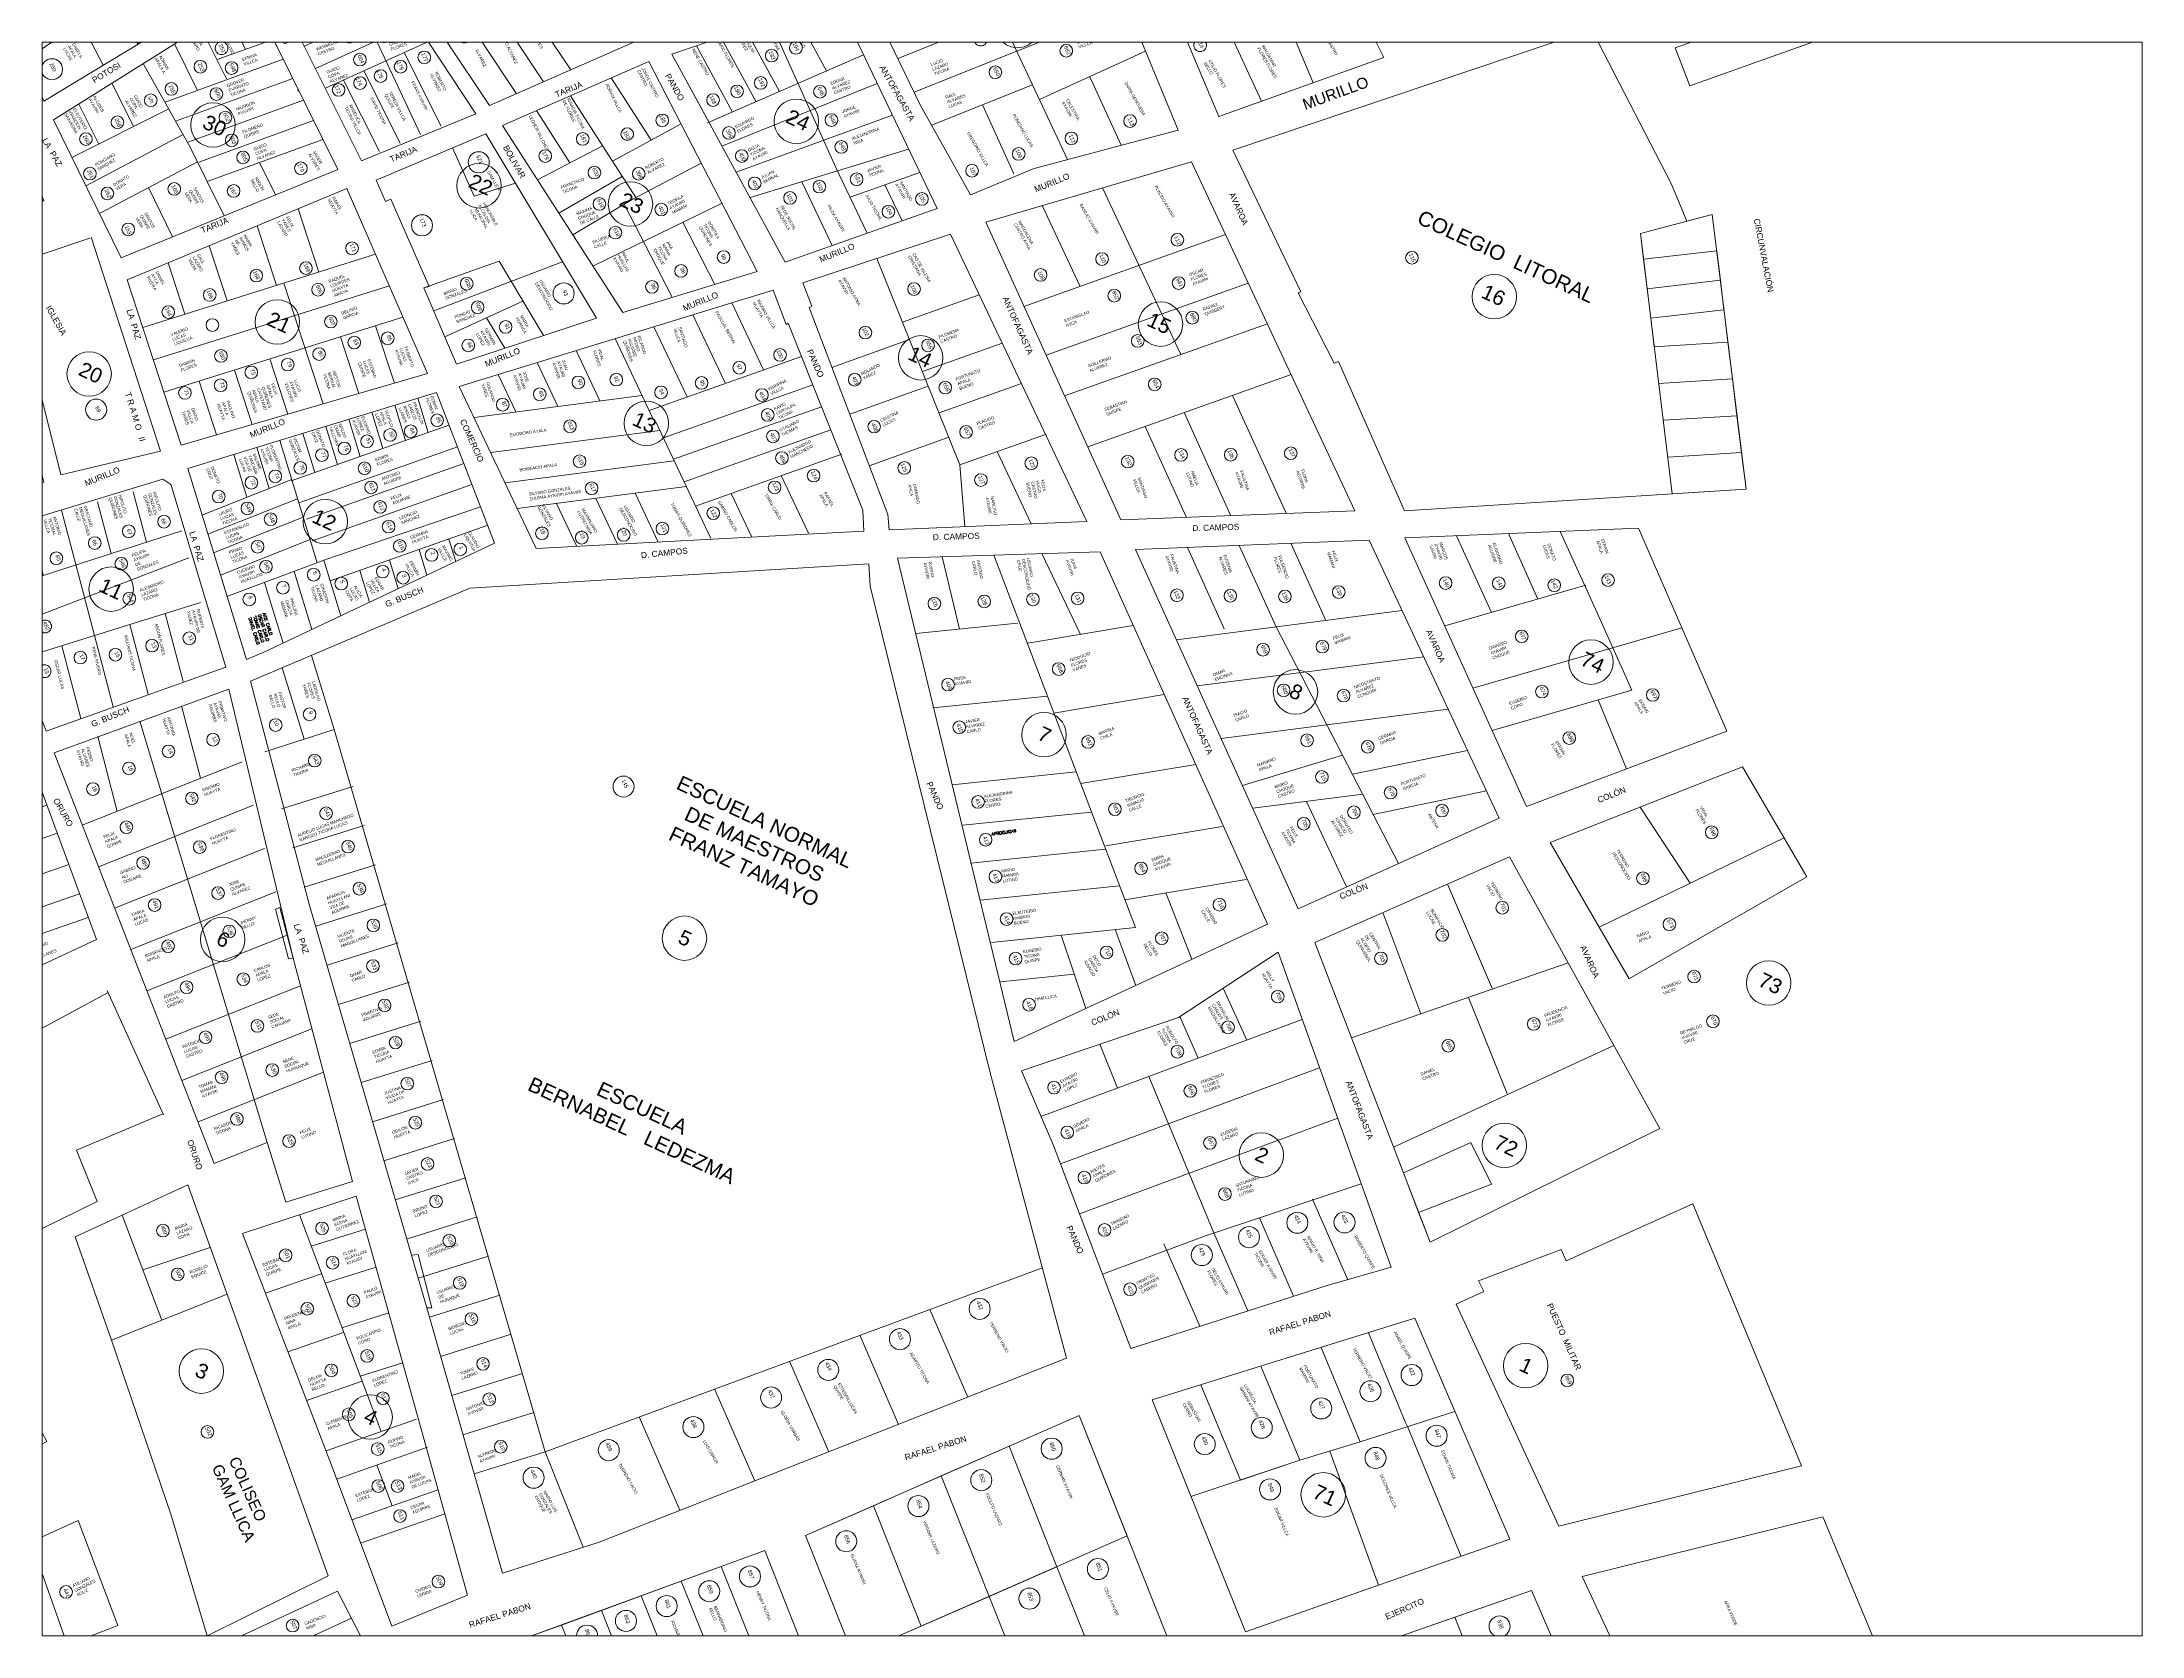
# Paper-space layout 'Layout1' of a CAD drawing. Header units: metres. Extents: x 26 to 231, y 20 to 176.
# The model-space entities are those that its viewports show. They can reach past a viewport. Long polylines and large blocks are cut down to what shows.
import ezdxf

# ---------------------------------------------------------------- set-up
doc = ezdxf.new("R2010")
doc.units = ezdxf.units.M
for name, color, linetype, lineweight in [('CODIGOS', 80, 'Continuous', 20), ('Dibujo', 7, 'Continuous', 9), ('V-NODE-TEXT', 11, 'Continuous', 60)]:
    doc.layers.add(name, color=color, linetype=linetype, lineweight=lineweight)
doc.styles.get("Standard").update_dxf_attribs({"font": 'simplex.shx'})

msp = doc.modelspace()

# ---------------------------------------------------------------- linework, layer by layer
at = {"layer": 'CODIGOS', "linetype": 'Continuous', "lineweight": 5}
for p, q in [((578489.07, 7805294.04), (578468.38, 7805332.16)), ((578773.55, 7805273.38), (578746.19, 7805338.7)), ((578450.84, 7805279), (578428.01, 7805313.41)), ((578577.84, 7805315.36), (578602.89, 7805263.45)), ((578213.6, 7805282.98), (578245.39, 7805304.89)), ((578262.8, 7805290.17), (578252.36, 7805310.56)), ((578301.42, 7805304.3), (578309.54, 7805287.94)), ((578312.14, 7805311.36), (578323.2, 7805289.05)), ((578335.07, 7805289.3), (578376.61, 7805308.19)), ((578385.64, 7805250.88), (578357.17, 7805311.25)), ((578394.98, 7805294.38), (578426.88, 7805312.94)), ((578439.06, 7805273.81), (578416.94, 7805307.16)), ((578548, 7805304.25), (578562.04, 7805278.5)), ((578666.82, 7805240.03), (578635.04, 7805307.68)), ((578644.68, 7805287.14), (578692.74, 7805306.32)), ((578717.85, 7805293.69), (578758.25, 7805309.91)), ((578247.68, 7805280.98), (578238.03, 7805299.81)), ((578290.21, 7805297.39), (578301.28, 7805275.09)), ((578427.28, 7805268.62), (578405.96, 7805300.77)), ((578526.73, 7805296.85), (578541.6, 7805269.57)), ((578537.36, 7805300.55), (578566.06, 7805236.56)), ((578593, 7805283.96), (578637.79, 7805301.83)), ((578751.06, 7805265.38), (578734.9, 7805300.54)), ((578278.63, 7805290.36), (578288.71, 7805270.04)), ((578297.14, 7805283.43), (578321.59, 7805292.31)), ((578339.93, 7805279.58), (578367, 7805291.9)), ((578344.23, 7805270.96), (578388.11, 7805290.92)), ((578394.56, 7805254.58), (578378.45, 7805286.53)), ((578494.81, 7805285.76), (578512.01, 7805254.22)), ((578505.45, 7805289.45), (578521.16, 7805260.64)), ((578516.09, 7805293.15), (578531.38, 7805265.11)), ((578600.05, 7805269.34), (578644.68, 7805287.14)), ((578654.59, 7805266.05), (578700.72, 7805287.06)), ((578265.09, 7805281.7), (578285.52, 7805245.47)), ((578274.57, 7805264.9), (578325.92, 7805283.57)), ((578376.73, 7805247.17), (578360.91, 7805278.55)), ((578510.34, 7805255.91), (578578.13, 7805285.54)), ((578251.56, 7805273.04), (578260.85, 7805254.32)), ((578279.16, 7805256.75), (578330.05, 7805275.25)), ((578367.81, 7805243.47), (578352.14, 7805274.56)), ((578450.7, 7805267.72), (578479.15, 7805223.49)), ((578468.38, 7805275.47), (578485.8, 7805248.4)), ((578516.56, 7805245.88), (578584.07, 7805273.1)), ((578607.65, 7805254.93), (578651.59, 7805272.45)), ((578690.14, 7805246.22), (578676.45, 7805276.01)), ((578234.11, 7805240.96), (578276.21, 7805261.99)), ((578237.12, 7805264.12), (578245.73, 7805246.76)), ((578284.38, 7805247.5), (578334.73, 7805265.81)), ((578435.96, 7805261.27), (578450.53, 7805238.63)), ((578590.63, 7805259.35), (578522.75, 7805234.52)), ((578602.89, 7805263.45), (578624.53, 7805224.7)), ((578643.49, 7805233.84), (578629.75, 7805263.74)), ((578240.16, 7805228.63), (578282.49, 7805250.85)), ((578289.21, 7805238.85), (578339.11, 7805256.99)), ((578498.81, 7805255.5), (578469.06, 7805239.26)), ((578652.25, 7805236.17), (578714.9, 7805252.8)), ((578300.21, 7805215.52), (578285.52, 7805245.47)), ((578292.87, 7805230.5), (578343.18, 7805248.79)), ((578399.46, 7805245.09), (578408.85, 7805224.12)), ((578436.41, 7805231.21), (578464.64, 7805246.04)), ((578528.77, 7805223.48), (578597.72, 7805244.52)), ((578246.07, 7805216.56), (578288.67, 7805239.06)), ((578322.56, 7805224.63), (578315.62, 7805238.77)), ((578445.73, 7805216.72), (578473.25, 7805232.67)), ((578507.61, 7805238.48), (578477.52, 7805222.63)), ((578579.7, 7805208.01), (578566.06, 7805236.56)), ((578572.24, 7805223.62), (578602.53, 7805234.43)), ((578652.25, 7805236.17), (578624.53, 7805224.7)), ((578277.86, 7805206.42), (578267.37, 7805227.81)), ((578408.85, 7805224.12), (578426.85, 7805229.7)), ((578477.52, 7805222.63), (578451.82, 7805207.26)), ((578564.52, 7805202.67), (578551.3, 7805230.35)), ((578594.87, 7805213.36), (578587.39, 7805229.03)), ((578682.01, 7805227.7), (578715.97, 7805155.29)), ((578332.41, 7805218.6), (578341.37, 7805191.11)), ((578495.01, 7805180.18), (578474.11, 7805220.59)), ((578516.6, 7805221.09), (578484.75, 7805205.55)), ((578513.48, 7805185.8), (578499.53, 7805212.77)), ((578655.88, 7805219.75), (578672.22, 7805184.89)), ((578314.59, 7805211.19), (578323, 7805185.35)), ((578484.75, 7805205.55), (578460.52, 7805193.73)), ((578647.81, 7805176.2), (578735.44, 7805207.39)), ((578264.85, 7805167.1), (578366.06, 7805198.86)), ((578275.97, 7805195.12), (578283.22, 7805172.86)), ((578293.79, 7805202.54), (578301.58, 7805178.62)), ((578386.99, 7805184.3), (578419.7, 7805195.86)), ((578391.3, 7805174.3), (578447.28, 7805195.63)), ((578439.08, 7805163.55), (578419.7, 7805195.86)), ((578583.83, 7805197.04), (578620.02, 7805107.41)), ((578343.31, 7805133.9), (578326.22, 7805186.36)), ((578657.44, 7805155.01), (578745.34, 7805186.29)), ((578269.46, 7805152.96), (578372.04, 7805185.14)), ((578396.17, 7805162.98), (578430.08, 7805178.55)), ((578520.86, 7805177.79), (578534.69, 7805148.66)), ((578594.99, 7805169.41), (578628.38, 7805181.3)), ((578274.03, 7805138.94), (578377.96, 7805171.55)), ((578374.21, 7805142.87), (578366.08, 7805167.83)), ((578422.26, 7805158.02), (578414.3, 7805171.31)), ((578487.02, 7805167.41), (578501.52, 7805136.88)), ((578503.94, 7805172.6), (578518.11, 7805142.77)), ((578665.47, 7805137.32), (578753.6, 7805168.68)), ((578358.76, 7805138.39), (578350.74, 7805163.01)), ((578470.1, 7805162.22), (578486.83, 7805126.99)), ((578564.39, 7805149.73), (578598.05, 7805161.83)), ((578603.68, 7805147.89), (578638.38, 7805160.24)), ((578327.86, 7805129.42), (578320.06, 7805153.38)), ((578436.26, 7805151.84), (578445.32, 7805132.78)), ((578453.18, 7805157.03), (578463.57, 7805135.17)), ((578484.94, 7805130.99), (578551.11, 7805154.49)), ((578296.96, 7805120.45), (578289.37, 7805143.75)), ((578312.41, 7805124.93), (578304.71, 7805148.57)), ((578419.34, 7805146.66), (578427.07, 7805130.39)), ((578491.13, 7805119.09), (578556.05, 7805142.14)), ((578572.11, 7805129.36), (578606.21, 7805141.62)), ((578610.93, 7805129.92), (578646.72, 7805142.66)), ((578675.54, 7805115.16), (578763.94, 7805146.62)), ((578374.41, 7805133.27), (578379.09, 7805117.98)), ((578384.41, 7805136.33), (578388.96, 7805121.46)), ((578408.82, 7805128), (578481.81, 7805137.56)), ((578495.52, 7805109.8), (578559.85, 7805132.65)), ((578761.77, 7805086.43), (578738.53, 7805137.58)), ((578329.34, 7805100.45), (578397.94, 7805124.63)), ((578344.41, 7805124.1), (578349.47, 7805107.54)), ((578354.41, 7805127.16), (578359.35, 7805111.02)), ((578364.41, 7805130.21), (578369.22, 7805114.5)), ((578416.08, 7805112.72), (578489.6, 7805122.35)), ((578511.77, 7805075.36), (578487.83, 7805126.09)), ((578500.14, 7805100), (578563.86, 7805122.63)), ((578718.37, 7805084.73), (578700.51, 7805124.05)), ((578737.66, 7805085.49), (578717.41, 7805130.06)), ((578314.41, 7805114.93), (578319.84, 7805097.17)), ((578324.41, 7805117.98), (578340.66, 7805064.87)), ((578332.71, 7805090.94), (578401.58, 7805115.21)), ((578334.41, 7805121.04), (578339.6, 7805104.06)), ((578580.6, 7805106.99), (578615.17, 7805119.41)), ((578620.02, 7805107.41), (578657.18, 7805120.64)), ((578651.03, 7805081.8), (578636.14, 7805113.15)), ((578304.41, 7805111.87), (578310.09, 7805093.3)), ((578336.07, 7805083.83), (578404.4, 7805107.91)), ((578422.32, 7805099.57), (578495.8, 7805109.19)), ((578505.11, 7805089.48), (578568.68, 7805112.06)), ((578622.09, 7805080.59), (578620.02, 7805107.41)), ((578266.47, 7805073.74), (578260.76, 7805095.63)), ((578290.58, 7805085.57), (578329.59, 7805101.04)), ((578338.54, 7805074.37), (578407.91, 7805098.83)), ((578427.65, 7805088.37), (578501.03, 7805097.97)), ((578488.91, 7805073.82), (578478.81, 7805095.06)), ((578529.44, 7805076.3), (578520.57, 7805094.97)), ((578554.15, 7805077.74), (578542.3, 7805102.69)), ((578240.65, 7805045.43), (578229.53, 7805087.72)), ((578251.13, 7805068.83), (578245.23, 7805091.28)), ((578293.14, 7805077.21), (578332.15, 7805092.68)), ((578343.5, 7805065.94), (578411.66, 7805089.12)), ((578453.56, 7805071.95), (578444.7, 7805090.6)), ((578471.23, 7805072.88), (578461.76, 7805092.83)), ((578199.42, 7805052.28), (578281.82, 7805078.66)), ((578221.62, 7805059.38), (578215.43, 7805082.92)), ((578295.59, 7805069.21), (578334.6, 7805084.68)), ((578346.24, 7805056.96), (578414.76, 7805081.11)), ((578914.89, 7805079.83), (578813.34, 7805075.65)), ((578835.84, 7805076.58), (578850.95, 7805043.24)), ((578858.35, 7805077.5), (578871.22, 7805049.09)), ((578880.85, 7805078.43), (578896.89, 7805043.04)), ((578953.31, 7804991.68), (578914.89, 7805079.83)), ((578284.87, 7805067.03), (578205.5, 7805036.57)), ((578298.58, 7805059.45), (578337.59, 7805074.93)), ((578384.97, 7805070.61), (578388.38, 7805059.48)), ((578397.88, 7805075.16), (578400.87, 7805065.38)), ((578612.23, 7805067.47), (578619.8, 7805036.02)), ((578634.74, 7805068.17), (578696.25, 7804906.38)), ((578655.65, 7805068.82), (578672.41, 7805033.69)), ((578797.9, 7805074.72), (578696.35, 7805070.54)), ((578696.35, 7805070.54), (578767.04, 7804914.55)), ((578718.86, 7805071.46), (578734.89, 7805036.08)), ((578741.36, 7805072.39), (578757.4, 7805037)), ((578763.87, 7805073.32), (578779.06, 7805039.79)), ((578854.3, 7804953.95), (578797.9, 7805074.72)), ((578813.34, 7805075.65), (578866.21, 7804958.97)), ((578343.5, 7805065.94), (578301.42, 7805050.15)), ((578330.67, 7805061.12), (578338.41, 7805035.85)), ((578343.5, 7805065.94), (578350.9, 7805041.76)), ((578359.15, 7805061.51), (578363.39, 7805047.66)), ((578372.06, 7805066.06), (578375.89, 7805053.57)), ((578317.84, 7805056.31), (578325.91, 7805029.94)), ((578830.67, 7805037.4), (578892.03, 7805055.09)), ((578289.99, 7805047.57), (578210.78, 7805022.89)), ((578240.65, 7805045.43), (578252, 7805002.26)), ((578274.61, 7805042.78), (578282.37, 7805013.25)), ((578714.07, 7805031.43), (578812.23, 7805044.05)), ((578912.06, 7805009.55), (578896.89, 7805043.04)), ((578259.24, 7805037.99), (578267.18, 7805007.75)), ((578600.83, 7805034.07), (578644.97, 7805038.61)), ((578695.36, 7805037.53), (578649.47, 7805029.86)), ((578810.67, 7804934.25), (578757.4, 7805037)), ((578842.93, 7805010.36), (578933.75, 7805036.56)), ((578229.66, 7805028.77), (578237.97, 7804997.18)), ((578338.15, 7805024.57), (578347.99, 7804992.41)), ((578723.17, 7805011.36), (578821.58, 7805024.01)), ((578325.49, 7805019.21), (578334.97, 7804988.23)), ((578608.28, 7805001.78), (578658.04, 7805006.9)), ((578708.83, 7805007.6), (578660.6, 7804999.54)), ((578851.24, 7804992), (578912.06, 7805009.55)), ((578909.76, 7804975.33), (578897.39, 7805005.31)), ((578263.62, 7804996.05), (578318.9, 7804813.05)), ((578281.76, 7805002.73), (578289.95, 7804971.2)), ((578733.53, 7804988.5), (578832.24, 7805001.19)), ((578245.35, 7804989.32), (578253.79, 7804956.82)), ((578347.99, 7804992.41), (578317.91, 7804982.76)), ((578439.68, 7804678.65), (578347.99, 7804992.41)), ((578866.21, 7804958.97), (578953.31, 7804991.68)), ((578238.6, 7804950.78), (578308.03, 7804978.38)), ((578722.48, 7804977.27), (578672.48, 7804968.92)), ((578742.79, 7804968.07), (578786.3, 7804981.25)), ((578790.6, 7804972.96), (578840.57, 7804983.35)), ((578325.16, 7804957.95), (578356.24, 7804967.69)), ((578616.58, 7804968.43), (578670.55, 7804973.98)), ((578223.18, 7804959.54), (578121.68, 7804924.04)), ((578245.62, 7804932.8), (578312.92, 7804959.55)), ((578747.27, 7804958.17), (578795.08, 7804964.32)), ((578788.01, 7804924.01), (578770.63, 7804961.18)), ((578799.63, 7804955.55), (578848.78, 7804965.77)), ((578937.35, 7804925.64), (578915.68, 7804958.7)), ((578330.12, 7804940.96), (578361.15, 7804950.68)), ((578621.32, 7804950.81), (578677.18, 7804956.56)), ((578733.96, 7804950.34), (578683.43, 7804941.9)), ((578767.04, 7804914.55), (578854.3, 7804953.95)), ((578227.69, 7804947.33), (578127.35, 7804912.23)), ((578252.64, 7804914.82), (578317.8, 7804940.72)), ((578624.62, 7804934.36), (578683.32, 7804940.4)), ((578897.77, 7804906.57), (578978.18, 7804945.32)), ((578232.67, 7804933.82), (578133.63, 7804899.17)), ((578335.08, 7804923.98), (578366.06, 7804933.68)), ((578237.39, 7804921.06), (578139.56, 7804886.84)), ((578259.67, 7804896.84), (578322.69, 7804921.89)), ((578628.83, 7804918.3), (578689.35, 7804924.53)), ((578744.38, 7804927.25), (578691.67, 7804918.45)), ((578720.85, 7804892.57), (578709.49, 7804921.42)), ((578831.85, 7804925.2), (578851.45, 7804879.64)), ((578910.99, 7804884.23), (578988.08, 7804928.35)), ((578340.03, 7804906.99), (578370.97, 7804916.68)), ((578803.84, 7804912.87), (578820.33, 7804868.89)), ((578241.19, 7804910.77), (578195.62, 7804894.83)), ((578266.69, 7804878.85), (578327.58, 7804903.06)), ((578633.7, 7804899.94), (578696.25, 7804906.38)), ((578674.7, 7804871.22), (578664.02, 7804903.06)), ((578696.44, 7804881.26), (578687.54, 7804905.48)), ((578344.97, 7804890), (578375.88, 7804899.68)), ((578637.64, 7804882.76), (578669.72, 7804886.07)), ((578884.36, 7804891.01), (578790.21, 7804858.48)), ((578165.52, 7804832.82), (578249.79, 7804878.18)), ((578273.94, 7804825.02), (578249.43, 7804878.96)), ((578274.89, 7804857.87), (578333.36, 7804881.12)), ((578349.91, 7804873), (578380.78, 7804882.67)), ((578734.44, 7804880.05), (578744.63, 7804857.43)), ((578858.01, 7804833.83), (578840.97, 7804876.02)), ((578655.21, 7804824.31), (578768.79, 7804866.37)), ((578715.64, 7804867.72), (578723.52, 7804849.61)), ((578281.91, 7804839.89), (578338.36, 7804862.33)), ((578354.85, 7804856.01), (578385.69, 7804865.67)), ((578359.79, 7804839.02), (578390.6, 7804848.67)), ((578680.75, 7804855.65), (578688.51, 7804836.65)), ((578808.46, 7804811.01), (578904.22, 7804855.13)), ((578288.93, 7804821.91), (578343.36, 7804843.55)), ((578663.69, 7804803.67), (578776.33, 7804845.39)), ((578730.34, 7804773.7), (578702.1, 7804841.68)), ((578364.73, 7804822.03), (578395.51, 7804831.67)), ((578671.94, 7804782.01), (578784.18, 7804823.58)), ((578295.96, 7804803.93), (578318.9, 7804813.05)), ((578369.67, 7804805.04), (578400.41, 7804814.66)), ((578374.61, 7804788.04), (578405.32, 7804797.66)), ((578794.45, 7804795.01), (578726.72, 7804772.41)), ((578788.53, 7804753.39), (578773.25, 7804788.36)), ((578235.46, 7804771.98), (578255.96, 7804781.43)), ((578255.96, 7804781.43), (578273.22, 7804735.79)), ((578368.42, 7804687.38), (578332.91, 7804781.55)), ((578338.07, 7804767.89), (578361.63, 7804775.36)), ((578379.55, 7804771.05), (578410.23, 7804780.66)), ((578765.02, 7804746.16), (578750.13, 7804780.22)), ((578251.33, 7804727.07), (578235.46, 7804771.98)), ((578294.2, 7804767.4), (578264.95, 7804757.67)), ((578681.92, 7804755.82), (578726.72, 7804772.41)), ((578724.28, 7804733.14), (578708.61, 7804769)), ((578745.15, 7804739.81), (578730.34, 7804773.7)), ((578344.11, 7804751.86), (578366.23, 7804758.88)), ((578384.51, 7804754.06), (578415.14, 7804763.66)), ((578439.68, 7804678.65), (578655.83, 7804758.59)), ((578318.16, 7804747.49), (578342.35, 7804755.96)), ((578301.52, 7804747.06), (578251.33, 7804727.07)), ((578351.42, 7804732.47), (578371.78, 7804738.93)), ((578389.45, 7804737.07), (578420.05, 7804746.65)), ((578623.49, 7804702.4), (578606.89, 7804740.49)), ((578327.95, 7804722.03), (578352.13, 7804730.49)), ((578394.3, 7804720.05), (578424.96, 7804729.65)), ((578593.28, 7804690.53), (578576.43, 7804729.22)), ((578817.7, 7804736.61), (578703.49, 7804701.18)), ((578797.55, 7804730.36), (578813.55, 7804691.7)), ((578858.92, 7804640.6), (578817.7, 7804736.61)), ((578777, 7804723.99), (578793.97, 7804683)), ((578359.36, 7804711.42), (578377.82, 7804717.27)), ((578399.16, 7804703.03), (578429.87, 7804712.65)), ((578563.05, 7804678.64), (578545.93, 7804717.94)), ((578750.72, 7804715.83), (578767.66, 7804674.91)), ((578336.09, 7804700.87), (578360.16, 7804709.29)), ((578530.81, 7804665.97), (578513.41, 7804705.91)), ((578724.72, 7804707.76), (578741.87, 7804666.34)), ((578344.5, 7804679.01), (578383.82, 7804692.76)), ((578404.01, 7804686.01), (578434.77, 7804695.65)), ((578498.34, 7804653.21), (578480.66, 7804693.8)), ((578671.86, 7804694.38), (578713.46, 7804589.8)), ((578703.49, 7804701.18), (578744.07, 7804600.38)), ((578349.14, 7804666.77), (578388.61, 7804680.57)), ((578408.87, 7804669), (578439.68, 7804678.65)), ((578439.68, 7804678.65), (578456.26, 7804637.16)), ((578373.28, 7804655.13), (578366.59, 7804672.87)), ((578355.78, 7804649.01), (578393.19, 7804662.09)), ((578359.55, 7804638.94), (578396.08, 7804651.72)), ((578744.07, 7804600.38), (578858.92, 7804640.6)), ((578349.44, 7804618), (578295.57, 7804592.89)), ((578361.65, 7804594.54), (578349.44, 7804618)), ((578355.55, 7804606.27), (578300.09, 7804580.58)), ((578304.61, 7804568.27), (578361.65, 7804594.54))]:
    msp.add_line(p, q, dxfattribs=at)
at = {"layer": 'CODIGOS', "lineweight": 5}
msp.add_line((578273.54, 7805101.22), (578277.08, 7805098.91), dxfattribs=at)
at = {"layer": 'CODIGOS', "linetype": 'Continuous', "lineweight": 5}
for points in [[(578507.73, 7805435.97), (578562.75, 7805322.33), (578489.07, 7805294.04), (578435.56, 7805392.6)], [(578191.29, 7805331.99), (578221.94, 7805265.32), (578308.17, 7805317.75), (578272.28, 7805387.79)], [(578427.35, 7805387.44), (578479.71, 7805291.72), (578415.5, 7805263.43), (578362.03, 7805344.05)], [(578780.06, 7805334.35), (578755.93, 7805384.41), (578689.66, 7805360.83), (578732.51, 7805258.78), (578804.19, 7805284.29)], [(578359.98, 7805239.43), (578409.63, 7805259.82), (578356.99, 7805339.49), (578321.39, 7805316.7)], [(578312.14, 7805311.36), (578349.68, 7805235.67), (578255.51, 7805197.32), (578226.14, 7805257.21)], [(578544.06, 7805195.46), (578610.04, 7805218.71), (578566.17, 7805310.56), (578494.81, 7805285.76)], [(578767.05, 7805182.07), (578768.18, 7805182.48), (578738.67, 7805244.12), (578894.56, 7805296.59), (578929.09, 7805229.59), (578935.9, 7805213.21), (578946.98, 7805216.14), (578961.64, 7805096.81), (578813.19, 7805087.43), (578784.57, 7805152.27), (578782.66, 7805151.58)], [(578473.46, 7805173.63), (578421.22, 7805254.82), (578484.78, 7805282.64), (578531.95, 7805191.41)], [(578178.04, 7805239.3), (578206.7, 7805254.12), (578221.92, 7805222.24), (578195.76, 7805207.7)], [(578386.99, 7805184.3), (578389.31, 7805184.85), (578372.74, 7805222.79), (578370.39, 7805221.79), (578366.37, 7805231.03), (578413.94, 7805251.24), (578462, 7805171.08), (578401.27, 7805151.12)], [(578631.19, 7805212.77), (578720.6, 7805239.04), (578791.68, 7805087.48), (578791.67, 7805087.48), (578689.93, 7805083.5), (578689.93, 7805083.5)], [(578388.64, 7805147.06), (578353.61, 7805227.42), (578258.14, 7805187.71), (578281.51, 7805115.96)], [(578554.53, 7805175.72), (578555.7, 7805176.27), (578551.76, 7805186.5), (578615.9, 7805207.58), (578675.14, 7805082.81), (578589.26, 7805079.22), (578588.62, 7805085.84)], [(578545.35, 7805168.88), (578544.52, 7805168.38), (578538.79, 7805183.29), (578402.43, 7805141.47), (578435.89, 7805071.01), (578578.23, 7805078.55), (578577.84, 7805087.69)], [(578162.44, 7805153.47), (578186.16, 7805087.55), (578221.83, 7805099.93), (578203.55, 7805166.98)], [(578392.46, 7805138.79), (578284.4, 7805105.76), (578309.99, 7805022.75), (578317.22, 7805025.83), (578417.75, 7805073.36)], [(578580.42, 7805064.4), (578580.97, 7805054.69), (578633.19, 7804843.19), (578666.35, 7804719.25), (578463.22, 7804639.4), (578463.22, 7804639.4), (578421.17, 7804625.89), (578388.26, 7804741.23), (578381.61, 7804763.97), (578337.24, 7804916.58), (578311.65, 7805013.35), (578407.08, 7805053.77)], [(578356.02, 7804796.02), (578327.02, 7804787.01), (578318.9, 7804813.05), (578295.96, 7804803.93), (578226.29, 7804982.29), (578302.26, 7805009.93), (578330.17, 7804893.1)], [(578153.08, 7804858.7), (578111.48, 7804945.27), (578216, 7804978.97), (578244.72, 7804901.21)], [(578330.17, 7804893.1), (578328.27, 7804892.74), (578322.48, 7804914.39), (578324.46, 7804915.1)], [(578758.25, 7804895.66), (578714.99, 7804867.3), (578646.71, 7804844.07), (578660.65, 7804811.64), (578694.22, 7804723.52), (578779.67, 7804750.85), (578807.47, 7804758.82)], [(578030.1, 7804778.85), (578138.08, 7804837.15), (578223.18, 7804683.06), (578117.43, 7804628.69)], [(578235.45, 7804771.99), (578284.45, 7804794.53), (578330.35, 7804666.9), (578345.42, 7804624.7), (578292.87, 7804598.66), (578277.02, 7804651.5), (578251.33, 7804727.06)], [(578357.64, 7804789.68), (578308.18, 7804773.42), (578346.86, 7804672.88), (578373.05, 7804602.85), (578405.96, 7804616.26)], [(578985.81, 7804672.58), (578938.49, 7804786.3), (578883.4, 7804761.53), (578881.3, 7804766.46), (578845.41, 7804752.82), (578847.63, 7804748.3), (578835.7, 7804742.75), (578880.32, 7804646.38)], [(578388.27, 7804741.22), (578390.52, 7804741.15), (578384.55, 7804764.34), (578381.61, 7804763.98)], [(578216.27, 7804639.39), (578236.78, 7804648.84), (578254.04, 7804603.2), (578232.15, 7804594.48)]]:
    msp.add_lwpolyline(points, close=True, dxfattribs=at)
for points in [[(578242.43, 7805206.32), (578272.56, 7805113.34), (578229.28, 7805103.05), (578206.31, 7805194.04)], [(578206.33, 7805194.04), (578241.93, 7805205.83)], [(578277.02, 7805098.95), (578300.96, 7805019.42), (578222.84, 7804991.7), (578190.29, 7805075.92), (578273.54, 7805101.22)], [(578703.01, 7804884.25), (578703, 7804884.3), (578724.63, 7804894.32), (578724.63, 7804894.32), (578753.71, 7804907.87), (578680.92, 7805069.6), (578592.93, 7805066.87), (578643.51, 7804856.8), (578703, 7804884.3), (578703, 7804884.3), (578724.63, 7804894.32), (578724.62, 7804894.33)], [(578858.85, 7804937.08), (578774.3, 7804899.88), (578824.33, 7804769.71), (578924.18, 7804819.09), (578858.85, 7804937.08)], [(578165.52, 7804832.82), (578200.06, 7804765.38), (578245.09, 7804787.31), (578236.09, 7804809.63), (578273.33, 7804825.31)]]:
    msp.add_lwpolyline(points, dxfattribs=at)
for centre, radius in [((578362.47, 7805304.36), 9.66), ((578645.05, 7805298.27), 9.66), ((578248.38, 7805295.06), 2.75), ((578354.69, 7805293.41), 2.75), ((578369.73, 7805293.62), 2.75), ((578404.6, 7805293.47), 2.75), ((578564.07, 7805294.28), 2.75), ((578629.04, 7805292.16), 2.75), ((578747.85, 7805296.31), 2.75), ((578299.09, 7805288.4), 2.75), ((578359.23, 7805283.43), 2.75), ((578387.2, 7805284.4), 2.75), ((578538.2, 7805285.19), 2.75), ((578548.7, 7805288.58), 2.75), ((578666.23, 7805287.26), 2.75), ((578724.41, 7805289.69), 2.75), ((578225.41, 7805279.25), 4.58), ((578289.94, 7805280.33), 2.75), ((578303.46, 7805279.74), 2.75), ((578368.25, 7805276.29), 2.75), ((578376.94, 7805280.3), 2.75), ((578635.43, 7805277.97), 2.75), ((578268.36, 7805265.75), 2.75), ((578277.33, 7805270.73), 2.75), ((578296.88, 7805268.46), 2.75), ((578349.98, 7805270.3), 2.75), ((578359.28, 7805273.22), 2.75), ((578512.71, 7805265.86), 2.75), ((578523.14, 7805269.6), 2.75), ((578533.43, 7805273.29), 2.75), ((578559.15, 7805269.46), 2.75), ((578253.88, 7805256.19), 2.75), ((578295.39, 7805254.99), 9.66), ((578300.81, 7805258.25), 2.75), ((578490.63, 7805257.02), 2.75), ((578548.9, 7805256.66), 9.66), ((578564.15, 7805257.19), 2.75), ((578693.92, 7805256.73), 2.75), ((578240.13, 7805248.9), 2.75), ((578303.53, 7805248.34), 2.75), ((578456.05, 7805249), 2.75), ((578475.39, 7805251.05), 2.75), ((578519.58, 7805251.59), 2.75), ((578668.42, 7805249.22), 2.75), ((578308.47, 7805240.91), 2.75), ((578410.87, 7805238.82), 4.58), ((578439.8, 7805241.52), 2.75), ((578525.21, 7805241.51), 2.75), ((578568.44, 7805245.5), 2.75), ((578645.54, 7805242.45), 2.75), ((578241.89, 7805233.89), 2.75), ((578333.57, 7805236.24), 2.75), ((578411.02, 7805228.63), 9.66), ((578461.16, 7805234.36), 2.75), ((578480.43, 7805233.82), 2.75), ((578530.82, 7805229.63), 2.75), ((578558.92, 7805228.28), 2.75), ((578575.07, 7805231.47), 2.75), ((578625.26, 7805235.13), 2.75), ((578249.5, 7805225.28), 2.75), ((578278.52, 7805227.25), 2.75), ((578304.36, 7805226.39), 2.75), ((578463.34, 7805220.75), 2.75), ((578476.81, 7805220.69), 9.66), ((578546.18, 7805223.35), 2.75), ((578603.48, 7805222.91), 2.75), ((578386.22, 7805211.45), 4.58), ((578490.21, 7805218.31), 2.75), ((578588.93, 7805217.36), 2.75), ((578258.54, 7805209.68), 2.75), ((578355.84, 7805201.47), 2.75), ((578470.3, 7805208.29), 2.75), ((578714.49, 7805205.15), 2.75), ((578335.8, 7805192.84), 2.75), ((578517.29, 7805197.63), 2.75), ((578681.79, 7805196.81), 2.75), ((578816.46, 7805197.33), 2.75), ((578314.22, 7805189.62), 2.75), ((578341.08, 7805183.43), 2.75), ((578405.65, 7805186.05), 2.75), ((578447.78, 7805181.85), 4.58), ((578486.14, 7805184.72), 2.75), ((578498.83, 7805191.61), 2.75), ((578600.05, 7805183.76), 2.75), ((578655.07, 7805189.92), 2.75), ((578715.02, 7805186.34), 2.75), ((578852.22, 7805180.42), 9.66), ((578275.95, 7805173.72), 2.75), ((578294, 7805181.22), 2.75), ((578323.34, 7805169.46), 9.66), ((578410.41, 7805175.85), 2.75), ((578687.1, 7805180.83), 2.75), ((578707.19, 7805168.53), 9.66), ((578295.14, 7805168.11), 2.75), ((578346.6, 7805169.59), 2.75), ((578422.54, 7805167.29), 2.75), ((578578.91, 7805164.85), 2.75), ((578721, 7805171.3), 2.75), ((578341.52, 7805155.51), 2.75), ((578356.76, 7805160.53), 2.75), ((578371.33, 7805162.37), 2.75), ((578406.35, 7805159.25), 2.75), ((578602.94, 7805153.88), 9.66), ((578606.17, 7805159.29), 2.75), ((578697.3, 7805161.2), 2.75), ((578241.57, 7805146.88), 9.66), ((578298.83, 7805154.69), 2.75), ((578312.03, 7805147.57), 2.75), ((578327.87, 7805150.97), 2.75), ((578524.11, 7805149.55), 2.75), ((578541.85, 7805155.16), 2.75), ((578283.16, 7805138.66), 2.75), ((578298.67, 7805141.94), 2.75), ((578437.36, 7805138.08), 2.75), ((578454.21, 7805143.23), 2.75), ((578470.66, 7805144.41), 2.75), ((578490.11, 7805138.86), 2.75), ((578507.71, 7805142.98), 2.75), ((578533.93, 7805137.69), 2.75), ((578574.29, 7805144.35), 2.75), ((578613.61, 7805140.96), 2.75), ((578704.64, 7805142.32), 2.75), ((578244.63, 7805131.37), 4.58), ((578421.32, 7805133.48), 2.75), ((578483.71, 7805125.43), 9.66), ((578536.49, 7805129.09), 2.75), ((578372.37, 7805120.38), 2.75), ((578381.31, 7805122), 2.75), ((578392.81, 7805126.73), 2.75), ((578450.54, 7805124.13), 2.75), ((578538.71, 7805119.75), 2.75), ((578582.73, 7805124), 2.75), ((578622.67, 7805121.67), 2.75), ((578342.75, 7805111.61), 2.75), ((578352.49, 7805114.49), 2.75), ((578362.35, 7805117.64), 2.75), ((578542.65, 7805110.32), 2.75), ((578716.11, 7805111.72), 2.75), ((578737.68, 7805111.8), 2.75), ((578763.81, 7805112.4), 2.75), ((578322.45, 7805102.35), 2.75), ((578333.32, 7805106.06), 2.75), ((578361.23, 7805105.9), 2.75), ((578454.68, 7805108.94), 2.75), ((578556.41, 7805102.72), 2.75), ((578595.82, 7805106.07), 2.75), ((578629.1, 7805100.78), 2.75), ((578650.98, 7805108.06), 2.75), ((578692.97, 7805108.79), 2.75), ((578297.87, 7805093.59), 2.75), ((578312.09, 7805099.59), 2.75), ((578364.12, 7805097.57), 2.75), ((578459.95, 7805097.19), 2.75), ((578539.47, 7805097.57), 2.75), ((578274.12, 7805082.65), 2.75), ((578310.35, 7805088.47), 2.75), ((578320.44, 7805083.75), 2.75), ((578344.2, 7805082.75), 9.66), ((578368.03, 7805089.11), 2.75), ((578512.8, 7805086.39), 2.75), ((578244.02, 7805073.39), 2.75), ((578258.75, 7805078.54), 2.75), ((578371.71, 7805080.57), 2.75), ((578438.32, 7805077.62), 2.75), ((578455.65, 7805075.71), 2.75), ((578473.87, 7805076.92), 2.75), ((578490.69, 7805079.67), 2.75), ((578227.32, 7805066.78), 2.75), ((578255.53, 7805064.39), 2.75), ((578314.76, 7805071.81), 2.75), ((578376.58, 7805072.18), 2.75), ((578390.4, 7805068.24), 2.75), ((578402.81, 7805070.63), 2.75), ((578251.11, 7805053.39), 9.66), ((578318.38, 7805063.15), 2.75), ((578339.19, 7805059.67), 2.75), ((578351.13, 7805055.81), 2.75), ((578369.15, 7805061.04), 2.75), ((578378.03, 7805058.36), 2.75), ((578831.09, 7805056.04), 2.75), ((578854.14, 7805055.92), 2.75), ((578878.31, 7805055.1), 2.75), ((578901.67, 7805057.29), 2.75), ((578216.81, 7805050.57), 2.75), ((578259, 7805049.24), 2.75), ((578311.17, 7805048.91), 2.75), ((578325.79, 7805054.01), 2.75), ((578608.92, 7805047.12), 2.75), ((578630.59, 7805048.03), 2.75), ((578651.72, 7805048.93), 2.75), ((578671.13, 7805049.39), 2.75), ((578714.28, 7805050.73), 2.75), ((578737.52, 7805050.49), 2.75), ((578761.27, 7805050.2), 2.75), ((578784.65, 7805052.11), 2.75), ((578222.45, 7805037.17), 2.75), ((578268.92, 7805028.83), 2.75), ((578285.1, 7805032.03), 2.75), ((578777.53, 7805028.43), 2.75), ((578864.14, 7805032.82), 2.75), ((578894.23, 7805021.69), 9.66), ((578237.79, 7805023.66), 2.75), ((578253.01, 7805024.89), 2.75), ((578662.92, 7805018.64), 2.75), ((578751.75, 7805027.06), 2.75), ((578222.18, 7805017.75), 2.75), ((578614.85, 7805011.91), 2.75), ((578765.83, 7805008.75), 9.66), ((578760.67, 7805009.37), 2.75), ((578786.72, 7805007.13), 2.75), ((578872.94, 7805008.87), 2.75), ((578921.07, 7805007.4), 2.75), ((578322.67, 7804994.33), 2.75), ((578337.34, 7804999.01), 2.75), ((578619.73, 7804993.36), 2.75), ((578656.5, 7804990.14), 9.66), ((578276.05, 7804982.89), 2.75), ((578295.44, 7804987.95), 2.75), ((578675.69, 7804986.99), 2.75), ((578770.89, 7804987.75), 2.75), ((578797.26, 7804984.89), 2.75), ((578884.84, 7804988.67), 2.75), ((578258.82, 7804975.48), 2.75), ((578339.59, 7804978.87), 2.75), ((578243.22, 7804966.55), 2.75), ((578473.81, 7804967.62), 4.58), ((578777.29, 7804971.8), 2.75), ((578807.13, 7804965.03), 2.75), ((578286.19, 7804962.47), 2.75), ((578344.56, 7804956.03), 2.75), ((578627.89, 7804960.94), 2.75), ((578687.37, 7804957.8), 2.75), ((578791.21, 7804956.44), 2.75), ((578829.55, 7804957.21), 2.75), ((578257.79, 7804949.97), 2.75), ((578769.46, 7804951.45), 2.75), ((578946.72, 7804947.78), 2.75), ((578289.64, 7804941.31), 2.75), ((578354.09, 7804941.55), 2.75), ((578631.19, 7804944.49), 2.75), ((578265.02, 7804934.45), 2.75), ((578635.4, 7804928.43), 2.75), ((578698.7, 7804932.04), 2.75), ((578916.86, 7804927.78), 2.75), ((578297.61, 7804921.31), 2.75), ((578359.01, 7804923.21), 2.75), ((578269.99, 7804916.13), 2.75), ((578640.27, 7804910.07), 2.75), ((578732.8, 7804916.27), 2.75), ((578855.7, 7804914.95), 2.75), ((578299.55, 7804901.22), 9.66), ((578302.46, 7804904.67), 2.75), ((578365.07, 7804907.31), 2.75), ((578500.28, 7804901.76), 9.66), ((578707.74, 7804901.72), 2.75), ((578829.65, 7804903.2), 2.75), ((578928.35, 7804907.78), 2.75), ((578275.85, 7804898.28), 2.75), ((578644.21, 7804892.9), 2.75), ((578683.77, 7804895.56), 2.75), ((578802.96, 7804892.97), 2.75), ((578308.55, 7804883.94), 2.75), ((578364.92, 7804889.61), 2.75), ((578939.09, 7804885.06), 2.75), ((578971.48, 7804882.29), 9.66), ((578283.93, 7804880.44), 2.75), ((578369.94, 7804872.52), 2.75), ((578650.04, 7804872.86), 2.75), ((578758.16, 7804876.39), 2.75), ((578314.68, 7804863.64), 2.75), ((578869.37, 7804864.49), 2.75), ((578947.28, 7804865.65), 2.75), ((578292.13, 7804858.71), 2.75), ((578374.71, 7804856.43), 2.75), ((578736.55, 7804863.03), 2.75), ((578832.19, 7804855.01), 2.75), ((578714.51, 7804852.43), 2.75), ((578299.15, 7804841.36), 2.75), ((578321.15, 7804844.43), 2.75), ((578379.8, 7804838.6), 2.75), ((578660.9, 7804836.87), 2.75), ((578720.09, 7804835.43), 2.75), ((578305.81, 7804823.23), 2.75), ((578383.3, 7804821.57), 2.75), ((578856.61, 7804811.73), 9.66), ((578208.56, 7804801.95), 9.66), ((578328.47, 7804813.61), 2.75), ((578666.66, 7804817.36), 2.75), ((578728.66, 7804812.84), 2.75), ((578750.98, 7804807.51), 9.66), ((578388.62, 7804803.66), 2.75), ((578674.09, 7804797.75), 2.75), ((578735.19, 7804790.59), 2.75), ((578392.32, 7804787.38), 2.75), ((578273.62, 7804774.7), 2.75), ((578342.77, 7804775.65), 2.75), ((578682.85, 7804775.02), 2.75), ((578745.63, 7804771.87), 4.58), ((578766.64, 7804778.12), 4.58), ((578787.12, 7804778.28), 4.58), ((578326.95, 7804764), 2.75), ((578398.06, 7804770.35), 2.75), ((578725.13, 7804764.11), 4.58), ((578280.07, 7804755.71), 2.75), ((578347.35, 7804760.77), 2.75), ((578402.62, 7804752), 2.75), ((578693.96, 7804749.23), 2.75), ((578336.38, 7804740.73), 2.75), ((578356.39, 7804744.21), 2.75), ((578407.7, 7804736.28), 2.75), ((578628.58, 7804740.71), 4.58), ((578593.94, 7804727.55), 4.58), ((578290.34, 7804713.67), 9.66), ((578362.38, 7804720.24), 2.75), ((578865.86, 7804716.02), 9.66), ((578346.78, 7804714), 2.75), ((578412.73, 7804716.83), 2.75), ((578562.77, 7804714.2), 4.58), ((578816.32, 7804711.97), 4.58), ((578883.96, 7804709.63), 2.75), ((578363.7, 7804693.71), 9.66), ((578369.25, 7804701.91), 2.75), ((578415.45, 7804701.42), 2.75), ((578537.93, 7804702.2), 4.58), ((578777.04, 7804697.45), 4.58), ((578798.45, 7804704.92), 4.58), ((578354.41, 7804694.94), 2.75), ((578504.15, 7804689.35), 4.58), ((578751.17, 7804689.07), 4.58), ((578292.99, 7804687.22), 2.75), ((578420.46, 7804680.78), 2.75), ((578467.38, 7804679.31), 4.58), ((578659.87, 7804679.97), 4.58), ((578726.4, 7804681.93), 4.58), ((578827.18, 7804685.6), 4.58), ((578367.01, 7804679.81), 2.75), ((578800.64, 7804675.95), 4.58), ((578367.22, 7804663.75), 2.75), ((578375.58, 7804663.7), 2.75), ((578434.72, 7804667.36), 4.58), ((578629.3, 7804666.3), 4.58), ((578754.78, 7804662.28), 4.58), ((578777.89, 7804659.93), 9.66), ((578601.95, 7804655.04), 4.58), ((578376.66, 7804650.67), 2.75), ((578570.58, 7804639.75), 4.58), ((578528.75, 7804624.47), 4.58), ((578679.98, 7804627.69), 4.58), ((578231.55, 7804617.71), 2.75), ((578393.37, 7804622.22), 2.75), ((578511.05, 7804618.04), 4.58), ((578492.55, 7804611.6), 4.58), ((578650.21, 7804614.82), 4.58), ((578330, 7804603.12), 2.75), ((578457.96, 7804598.73), 4.58), ((578474.86, 7804605.16), 4.58), ((578854.53, 7804602.75), 4.58), ((578316.62, 7804585.86), 9.66), ((578337.85, 7804592.54), 2.75), ((578440.27, 7804593.1), 4.58), ((578823.96, 7804593.9), 4.58)]:
    msp.add_circle(centre, radius, dxfattribs=at)
at = {"layer": 'Dibujo', "lineweight": 5}
msp.add_lwpolyline([(578824.33, 7804769.71), (578819.48, 7804782.32), (578812.79, 7804799.74), (578842.11, 7804813), (578851.09, 7804794.83), (578819.36, 7804782.64)], dxfattribs=at)
at = {"layer": 'V-NODE-TEXT', "lineweight": 5}
for p, q in [((578332.3, 7805270.02), (578332.13, 7805270.3)), ((578332.3, 7805270.02), (578332.47, 7805269.75)), ((578915.71, 7805207.87), (578946.98, 7805216.14)), ((578929.52, 7805094.78), (578915.71, 7805207.87)), ((578915.71, 7805207.87), (578917.08, 7805196.69)), ((578917.08, 7805196.69), (578948.92, 7805200.33)), ((578917.08, 7805196.69), (578918.64, 7805183.91)), ((578948.92, 7805200.33), (578950.49, 7805187.55)), ((578918.64, 7805183.91), (578950.49, 7805187.55)), ((578950.49, 7805187.55), (578952.06, 7805174.78)), ((578918.64, 7805183.91), (578920.2, 7805171.14)), ((578953.79, 7805160.68), (578951.83, 7805176.64)), ((578952.06, 7805174.78), (578920.2, 7805171.14)), ((578920.2, 7805171.14), (578921.72, 7805158.68)), ((578921.72, 7805158.68), (578953.79, 7805160.68)), ((578955.75, 7805144.71), (578953.79, 7805160.68)), ((578919.58, 7805141.36), (578919.58, 7805141.36)), ((578919.58, 7805141.36), (578919.58, 7805141.36)), ((578919.58, 7805141.36), (578919.58, 7805141.36)), ((578919.58, 7805141.36), (578919.58, 7805141.36)), ((578919.58, 7805141.36), (578919.58, 7805141.36)), ((578919.58, 7805141.36), (578919.58, 7805141.36)), ((578919.58, 7805141.36), (578919.58, 7805141.36)), ((578919.58, 7805141.36), (578919.58, 7805141.36)), ((578919.58, 7805141.36), (578919.58, 7805141.36)), ((578919.58, 7805141.36), (578919.58, 7805141.36)), ((578919.58, 7805141.36), (578919.58, 7805141.36)), ((578919.58, 7805141.36), (578919.58, 7805141.36)), ((578955.75, 7805144.71), (578923.67, 7805142.69)), ((578957.71, 7805128.74), (578955.75, 7805144.71)), ((578925.74, 7805126.73), (578957.71, 7805128.74)), ((578959.67, 7805112.77), (578957.71, 7805128.74)), ((578959.67, 7805112.77), (578927.63, 7805110.75)), ((578961.64, 7805096.81), (578959.67, 7805112.77)), ((578922.45, 7805094.33), (578922.45, 7805094.33)), ((578922.45, 7805094.33), (578922.45, 7805094.33)), ((578961.64, 7805096.81), (578929.52, 7805094.78)), ((578961.64, 7805096.81), (578961.64, 7805096.81)), ((578961.64, 7805096.81), (578961.64, 7805096.81)), ((578961.64, 7805096.81), (578961.64, 7805096.81)), ((578961.64, 7805096.81), (578961.64, 7805096.81)), ((578961.64, 7805096.81), (578961.64, 7805096.81)), ((578961.64, 7805096.81), (578961.64, 7805096.81)), ((578961.64, 7805096.81), (578961.64, 7805096.81)), ((578961.64, 7805096.81), (578961.64, 7805096.81)), ((578961.64, 7805096.81), (578961.64, 7805096.81)), ((578961.64, 7805096.81), (578961.64, 7805096.81)), ((578961.64, 7805096.81), (578961.64, 7805096.81)), ((578961.64, 7805096.81), (578961.64, 7805096.81)), ((578961.64, 7805096.81), (578961.64, 7805096.81)), ((578961.64, 7805096.81), (578961.64, 7805096.81)), ((578961.64, 7805096.81), (578961.64, 7805096.81)), ((578961.64, 7805096.81), (578961.64, 7805096.81)), ((578961.64, 7805096.81), (578961.64, 7805096.81)), ((578961.64, 7805096.81), (578961.64, 7805096.81)), ((578961.64, 7805096.81), (578961.64, 7805096.81)), ((578961.64, 7805096.81), (578961.64, 7805096.81)), ((578961.64, 7805096.81), (578961.64, 7805096.81)), ((578961.64, 7805096.81), (578961.64, 7805096.81)), ((578961.64, 7805096.81), (578961.64, 7805096.81)), ((578961.64, 7805096.81), (578961.64, 7805096.81)), ((578961.64, 7805096.81), (578961.64, 7805096.81)), ((578961.64, 7805096.81), (578961.64, 7805096.81)), ((578961.64, 7805096.81), (578961.64, 7805096.81)), ((578552.96, 7804642.28), (578671.86, 7804694.38)), ((578671.86, 7804694.38), (578692.67, 7804642.06)), ((578793.97, 7804683), (578835.07, 7804696.14)), ((578813.55, 7804691.7), (578814.45, 7804689.55)), ((578814.45, 7804689.55), (578837.78, 7804633.2)), ((578611.9, 7804668.11), (578641.37, 7804681.03)), ((578662.13, 7804628.68), (578641.37, 7804681.03)), ((578767.66, 7804674.91), (578720.39, 7804659.19)), ((578741.87, 7804666.34), (578767.66, 7804674.91)), ((578767.66, 7804674.91), (578793.97, 7804683)), ((578801.93, 7804620.64), (578780.74, 7804678.93)), ((578582.43, 7804655.2), (578611.9, 7804668.11)), ((578632.66, 7804615.77), (578611.9, 7804668.11)), ((578552.96, 7804642.28), (578582.43, 7804655.2)), ((578603.19, 7804602.85), (578582.43, 7804655.2)), ((578890.46, 7804624.48), (578995.08, 7804650.3)), ((578995.08, 7804650.3), (579038.34, 7804546.33)), ((578594.29, 7804538.09), (578552.96, 7804642.28)), ((578552.96, 7804642.28), (578573.72, 7804589.94)), ((578692.67, 7804642.06), (578573.72, 7804589.94)), ((578429.42, 7804596.99), (578535.15, 7804635.75)), ((578535.15, 7804635.75), (578429.42, 7804596.99)), ((578498.9, 7804622.46), (578516.27, 7804628.83)), ((578558.42, 7804522.52), (578516.27, 7804628.83)), ((578535.15, 7804635.75), (578576.88, 7804530.53)), ((578535.15, 7804635.75), (578555.91, 7804583.41)), ((578632.66, 7804615.77), (578662.13, 7804628.68)), ((578682.84, 7804576.51), (578662.13, 7804628.68)), ((578481.53, 7804616.09), (578498.9, 7804622.46)), ((578498.9, 7804622.46), (578541.45, 7804515.16)), ((578744.07, 7804600.38), (578801.93, 7804620.64)), ((578890.46, 7804624.48), (578937.78, 7804522.29)), ((578464.16, 7804609.72), (578481.53, 7804616.09)), ((578524.48, 7804507.79), (578481.53, 7804616.09)), ((578603.19, 7804602.85), (578632.66, 7804615.77)), ((578653.32, 7804563.7), (578632.66, 7804615.77)), ((578753.08, 7804577.99), (578868.44, 7804618.43)), ((578835.07, 7804606.73), (578868.44, 7804618.43)), ((578868.44, 7804618.43), (578912.87, 7804514.95)), ((578868.44, 7804618.43), (578890.66, 7804566.69)), ((578429.42, 7804596.99), (578446.79, 7804603.35)), ((578446.79, 7804603.35), (578464.16, 7804609.72)), ((578490.54, 7804493.06), (578446.79, 7804603.35)), ((578464.16, 7804609.72), (578507.51, 7804500.43)), ((578573.72, 7804589.94), (578603.19, 7804602.85)), ((578807.74, 7804597.15), (578835.07, 7804606.73)), ((578856.08, 7804554.54), (578835.07, 7804606.73)), ((578473.56, 7804485.7), (578429.42, 7804596.99)), ((578429.42, 7804596.99), (578450.18, 7804544.65)), ((578429.42, 7804596.99), (578451.37, 7804541.66)), ((578780.41, 7804587.57), (578807.74, 7804597.15)), ((578828.75, 7804544.95), (578807.74, 7804597.15))]:
    msp.add_line(p, q, dxfattribs=at)
at = {"layer": 'V-NODE-TEXT', "lineweight": 5, "flags": 128}
for points in [[(578916.3, 7805360.58), (578952.97, 7805370.25), (578976.74, 7805305.83), (578992.86, 7805311.87), (578997.29, 7805303.82), (578991.65, 7805303.82), (578996.89, 7805293.35), (578937.25, 7805272.01), (578930.8, 7805288.52), (578944.1, 7805293.35), (578916.3, 7805360.58)], [(578672.9, 7805354.23), (578714.9, 7805252.8)], [(578920.45, 7805127.16), (578920.45, 7805127.16)], [(578920.45, 7805127.16), (578920.45, 7805127.16), (578920.45, 7805127.16)], [(578959.7, 7805112.59), (578961.64, 7805096.81)], [(578959.7, 7805112.59), (578961.64, 7805096.81)], [(578897.77, 7804906.57), (578876.49, 7804943.26), (578960.15, 7804976.24), (578988.08, 7804928.35)], [(578897.77, 7804906.57), (578910.8, 7804884.12)]]:
    msp.add_lwpolyline(points, dxfattribs=at)
for points in [[(578920.45, 7805127.16), (578920.45, 7805127.16), (578920.45, 7805127.16), (578920.45, 7805127.16), (578920.45, 7805127.16), (578920.45, 7805127.16)], [(578961.64, 7805096.81), (578961.64, 7805096.81), (578961.64, 7805096.81), (578961.64, 7805096.81), (578961.64, 7805096.81), (578961.64, 7805096.81), (578961.64, 7805096.81), (578961.64, 7805096.81), (578961.64, 7805096.81), (578961.64, 7805096.81), (578961.64, 7805096.81), (578961.64, 7805096.81), (578961.64, 7805096.81), (578961.64, 7805096.81), (578961.64, 7805096.81), (578961.64, 7805096.81), (578961.64, 7805096.81), (578961.64, 7805096.81), (578961.64, 7805096.81), (578961.64, 7805096.81), (578961.64, 7805096.81), (578961.64, 7805096.81), (578961.64, 7805096.81), (578961.64, 7805096.81), (578961.64, 7805096.81), (578961.64, 7805096.81)]]:
    msp.add_lwpolyline(points, close=True, dxfattribs=at)

# ---------------------------------------------------------------- texts
at = {"layer": 'CODIGOS', "linetype": 'Continuous', "lineweight": 5}
for s, insert, char_height, width, attachment_point, rotation in [('{\\fArial|b0|i0|c0|p34;COMERCIO}', (578318.79, 7805308.4), 2.6062, 32.2047, 1, 299.57447), ('{\\fArial|b0|i0|c0|p34;MARIO ALVAREZ}', (578563.47, 7805308.53), 1.3031, 16.1023, 1, 299.57447), ('{\\fArial|b0|i0|c0|p34;PASCUAL GARCIA ALVAREZ}', (578214.92, 7805294.66), 1.3031, 9.584, 1, 30.69403), ('{\\fArial|b0|i0|c0|p34;255}', (578248.79, 7805298.08), 1.6941, 5.335, 1, 294.12603), ('{\\fArial|b0|i0|c0|p34;EULER LAZARO}', (578288.02, 7805295.18), 1.3031, 9.6794, 1, 299.57447), ('{\\fArial|b0|i0|c0|p34;PASCUAL CASTRO}', (578296.66, 7805300.64), 1.3031, 16.1023, 1, 299.57447), ('{\\fArial|b0|i0|c0|p34;CLEMENTE CRUZ}', (578334.7, 7805297.79), 1.3031, 9.584, 1, 20.40129), ('{\\fArial|b0|i0|c0|p34;601}', (578355.16, 7805295.83), 1.6941, 5.335, 1, 294.12603), ('{\\fArial|b0|i0|c0|p34;622}', (578370.2, 7805296.03), 1.6941, 5.335, 1, 294.12603), ('{\\fArial|b0|i0|c0|p34;178}', (578405, 7805296.49), 1.6941, 5.335, 1, 294.12603), ('{\\fArial|b0|i0|c0|p34;GETULIO ALVAREZ}', (578420.46, 7805297.01), 1.3031, 16.2638, 1, 296.53334), ('{\\fArial|b0|i0|c0|p34;JORGE FLORES TICONA}', (578432.53, 7805301.2), 1.3031, 16.2638, 1, 296.53334), ('{\\fArial|b0|i0|c0|p34;EUSTAQUIA ALVAREZ}', (578525.84, 7805295.91), 1.3031, 16.1023, 1, 299.57447), ('{\\fArial|b0|i0|c0|p34;ANTONIO AYMA AYAVIRI}', (578534.95, 7805299.98), 1.3031, 16.1023, 1, 299.57447), ('{\\fArial|b0|i0|c0|p34;JUSTINO VILLCHES BELLO}', (578547.41, 7805303.22), 1.3031, 16.1023, 1, 299.57447), ('{\\fArial|b0|i0|c0|p34;196}', (578564.77, 7805296.51), 1.6941, 5.335, 1, 294.12603), ('{\\fArial|b0|i0|c0|p34;ERLAN AYAVIRIM}', (578600.77, 7805296.64), 1.3031, 9.584, 1, 20.40129), ('{\\fArial|b0|i0|c0|p34;\\C7;25}', (578642.48, 7805303.52), 6.4352, 0.6435, 1, 335.12603), ('{\\fArial|b0|i0|c0|p34;116}', (578747.8, 7805298.92), 1.6941, 5.335, 1, 294.12603), ('{\\fArial|b0|i0|c0|p34;VIDAL CASTRO CALLE}', (578777.7, 7805297.36), 1.3031, 16.1023, 1, 299.57447), ('{\\fArial|b0|i0|c0|p34;GABELA APALA LUCAS}', (578235.17, 7805290.92), 1.3031, 11.9426, 1, 299.57447), ('{\\fArial|b0|i0|c0|p34;251}', (578299.33, 7805290.45), 1.6941, 5.335, 1, 294.12603), ('{\\fArial|b0|i0|c0|p34;EFRAIN VILLCA}', (578307.85, 7805283.94), 1.3031, 9.584, 1, 20.40129), ('{\\fArial|b0|i0|c0|p34;WENSELAO CASTRO}', (578340, 7805288.52), 1.3031, 9.584, 1, 20.40129), ('{\\fArial|b0|i0|c0|p34;GREGORIO FLORES}', (578371.78, 7805290.53), 1.3031, 9.584, 1, 20.40129), ('{\\fArial|b0|i0|c0|p34;177}', (578387.33, 7805286.68), 1.6941, 5.335, 1, 294.12603), ('{\\fArial|b0|i0|c0|p34;ALVAREZ}', (578410.53, 7805288.19), 1.3031, 16.2638, 1, 296.53334), ('{\\fArial|b0|i0|c0|p34;RENE CASTRO}', (578504.56, 7805288.47), 1.3031, 16.1023, 1, 299.57447), ('{\\fArial|b0|i0|c0|p34;MARIO FLORES}', (578515.26, 7805292.5), 1.3031, 16.1023, 1, 299.57447), ('{\\fArial|b0|i0|c0|p34;193}', (578538.34, 7805287.52), 1.6941, 5.335, 1, 294.12603), ('{\\fArial|b0|i0|c0|p34;194}', (578548.71, 7805291.2), 1.6941, 5.335, 1, 294.12603), ('{\\fArial|b0|i0|c0|p34;647}', (578629.51, 7805294.57), 1.6941, 5.335, 1, 294.12603), ('{\\fArial|b0|i0|c0|p34;682}', (578666.69, 7805289.67), 1.6941, 5.335, 1, 294.12603), ('{\\fArial|b0|i0|c0|p34;CANDIDO VILLCA}', (578670.61, 7805291.46), 1.3031, 9.584, 1, 20.40129), ('{\\fArial|b0|i0|c0|p34;114}', (578724.57, 7805292.5), 1.6941, 5.335, 1, 294.12603), ('{\\fArial|b0|i0|c0|p34;WALDEMAR FLORES FLORES}', (578752.24, 7805289.95), 1.3031, 16.1023, 1, 299.57447), ('{\\fArial|b0|i0|c0|p34;259}', (578225.82, 7805282.27), 1.6941, 5.335, 1, 294.12603), ('{\\fArial|b0|i0|c0|p34;POTOSI}', (578242.51, 7805275.3), 2.6062, 32.2047, 1, 31.48091), ('{\\fArial|b0|i0|c0|p34;ADRIAN APALA A.}', (578272.93, 7805285.55), 1.3031, 8.5376, 1, 299.57447), ('{\\fArial|b0|i0|c0|p34;253}', (578290.19, 7805282.38), 1.6941, 5.335, 1, 294.12603), ('{\\fArial|b0|i0|c0|p34;598}', (578303.93, 7805282.15), 1.6941, 5.335, 1, 294.12603), ('{\\fArial|b0|i0|c0|p34;GUIDO COPA ALVAREZ}', (578344.54, 7805278.54), 1.3031, 9.584, 1, 20.40129), ('{\\fArial|b0|i0|c0|p34;604}', (578359.69, 7805285.85), 1.6941, 5.335, 1, 294.12603), ('{\\fArial|b0|i0|c0|p34;175}', (578367.83, 7805279.36), 1.6941, 5.335, 1, 294.12603), ('{\\fArial|b0|i0|c0|p34;176}', (578376.77, 7805282.91), 1.6941, 5.335, 1, 294.12603), ('{\\fArial|b0|i0|c0|p34;ROBERTO ALVAREZ}', (578392.86, 7805278.38), 1.3031, 16.2638, 1, 296.53334), ('{\\fArial|b0|i0|c0|p34;JORGE CASTRO CASTRO}', (578482.74, 7805280.22), 1.3031, 16.2638, 1, 296.53334), ('{\\fArial|b0|i0|c0|p34;PANDO}', (578493.98, 7805277.71), 2.6062, 32.2047, 1, 299.57447), ('{\\fArial|b0|i0|c0|p34;ANTOFAGASTA}', (578587.17, 7805281.3), 2.6062, 32.2047, 1, 299.57447), ('{\\fArial|b0|i0|c0|p34;LUCIO LAZARO TICONA}', (578607.09, 7805281.83), 1.3031, 9.584, 1, 20.40129), ('{\\fArial|b0|i0|c0|p34;650}', (578635.9, 7805280.39), 1.6941, 5.335, 1, 294.12603), ('{\\fArial|b0|i0|c0|p34;ATILIO FLORES BELLO}', (578729.02, 7805283.53), 1.3031, 16.1023, 1, 299.57447), ('{\\fArial|b0|i0|c0|p34;GUIDO COPA ALVAREZ}', (578262.04, 7805268.18), 1.3031, 8.5376, 1, 299.57447), ('{\\fArial|b0|i0|c0|p34;s/n}', (578268.61, 7805267.8), 1.6941, 5.335, 1, 294.12603), ('{\\fArial|b0|i0|c0|p34;256}', (578277.58, 7805272.78), 1.6941, 5.335, 1, 294.12603), ('{\\fArial|b0|i0|c0|p34;600}', (578297.34, 7805270.87), 1.6941, 5.335, 1, 294.12603), ('{\\fArial|b0|i0|c0|p34;GROVER EVARISTO TICONA}', (578301.27, 7805272.66), 1.3031, 9.584, 1, 20.40129), ('{\\fArial|b0|i0|c0|p34;172}', (578349.54, 7805272.67), 1.6941, 5.335, 1, 294.12603), ('{\\fArial|b0|i0|c0|p34;174}', (578358.81, 7805276.06), 1.6941, 5.335, 1, 294.12603), ('{\\fArial|b0|i0|c0|p34;TEREZA VILLCA QUISPE}', (578373.02, 7805269.73), 1.3031, 16.2638, 1, 296.53334), ('{\\fArial|b0|i0|c0|p34;FRANS AYAVIRI}', (578382.6, 7805274.28), 1.3031, 16.2638, 1, 296.53334), ('{\\fArial|b0|i0|c0|p34;TARIJA}', (578443.67, 7805269.31), 2.6062, 32.2047, 1, 22.36667), ('{\\fArial|b0|i0|c0|p34;ADRIAN VILLCA}', (578467.11, 7805273.1), 1.3031, 16.2638, 1, 296.53334), ('{\\fArial|b0|i0|c0|p34;188}', (578512.58, 7805268.15), 1.6941, 5.335, 1, 294.12603), ('{\\fArial|b0|i0|c0|p34;190}', (578523.28, 7805272.18), 1.6941, 5.335, 1, 294.12603), ('{\\fArial|b0|i0|c0|p34;192}', (578533.86, 7805275.59), 1.6941, 5.335, 1, 294.12603), ('{\\fArial|b0|i0|c0|p34;646}', (578559.61, 7805271.87), 1.6941, 5.335, 1, 294.12603), ('{\\fArial|b0|i0|c0|p34;EDGAR ALVAREZ CASTRO}', (578563.53, 7805273.66), 1.3031, 9.584, 1, 20.40129), ('{\\fArial|b0|i0|c0|p34;RAUL ALVARES LUCAS}', (578613.48, 7805267.64), 1.3031, 9.584, 1, 20.40129), ('{\\fArial|b0|i0|c0|p34;DARIA GENOVEBA}', (578692.62, 7805273.83), 1.3031, 16.1023, 1, 299.57447), ('{\\fArial|b0|i0|c0|p34;MURILLO}', (578768.34, 7805265.99), 4.8264, 39.9216, 1, 20.12603), ('{\\fArial|b0|i0|c0|p34;ELEUTERIO IGNACION SAAVEDRA}', (578235.62, 7805262.53), 1.3031, 8.5376, 1, 299.57447), ('{\\fArial|b0|i0|c0|p34;ALCIDES AYAVIRI}', (578244.28, 7805267.89), 1.3031, 8.5376, 1, 299.57447), ('{\\fArial|b0|i0|c0|p34;\\C7;30}', (578292.97, 7805259.83), 6.4352, 0.6435, 1, 335.12603), ('{\\fArial|b0|i0|c0|p34;602}', (578301.28, 7805260.67), 1.6941, 5.335, 1, 294.12603), ('{\\fArial|b0|i0|c0|p34;HILARION AYAVIRI}', (578305.2, 7805262.45), 1.3031, 9.584, 1, 20.40129), ('{\\fArial|b0|i0|c0|p34;ANGELICA TICONA VILLCA}', (578355.64, 7805264.28), 1.3031, 16.2638, 1, 296.53334), ('{\\fArial|b0|i0|c0|p34;DAVID TICONA}', (578364.94, 7805267.2), 1.3031, 16.2638, 1, 296.53334), ('{\\fArial|b0|i0|c0|p34;LEONOR VILLCHES}', (578433.77, 7805259.51), 1.3031, 16.2638, 1, 296.53334), ('{\\fArial|b0|i0|c0|p34;IGNACIA TICONA DE FLORES}', (578450.36, 7805266.98), 1.3031, 16.2638, 1, 296.53334), ('{\\fArial|b0|i0|c0|p34;185}', (578490.76, 7805259.9), 1.6941, 5.335, 1, 294.12603), ('{\\fArial|b0|i0|c0|p34;EDUARDO FLORES}', (578522.05, 7805254.65), 1.3031, 9.8293, 1, 26.6743), ('{\\fArial|b0|i0|c0|p34;\\C7;24}', (578546.46, 7805262.19), 6.4352, 0.6435, 1, 335.12603), ('{\\fArial|b0|i0|c0|p34;648}', (578564.61, 7805259.6), 1.6941, 5.335, 1, 294.12603), ('{\\fArial|b0|i0|c0|p34;JORGE AYAVIRI}', (578568.54, 7805261.39), 1.3031, 9.584, 1, 20.40129), ('{\\fArial|b0|i0|c0|p34;PONCIANO LUCAS}', (578643.94, 7805260), 1.3031, 16.1023, 1, 299.57447), ('{\\fArial|b0|i0|c0|p34;CELESTINA AYAVIRI}', (578667.17, 7805266.42), 1.3031, 16.1023, 1, 299.57447), ('{\\fArial|b0|i0|c0|p34;LA  PAZ}', (578223.28, 7805249.72), 2.6062, 32.2047, 1, 299.57447), ('{\\fArial|b0|i0|c0|p34;260}', (578240.37, 7805250.95), 1.6941, 5.335, 1, 294.12603), ('{\\fArial|b0|i0|c0|p34;258}', (578254.13, 7805258.23), 1.6941, 5.335, 1, 294.12603), ('{\\fArial|b0|i0|c0|p34;603}', (578303.99, 7805250.75), 1.6941, 5.335, 1, 294.12603), ('{\\fArial|b0|i0|c0|p34;FILOMENO QUISPE}', (578307.91, 7805252.54), 1.3031, 9.584, 1, 20.40129), ('{\\fArial|b0|i0|c0|p34;181}', (578456.44, 7805251.37), 1.6941, 5.335, 1, 294.12603), ('{\\fArial|b0|i0|c0|p34;183}', (578475.13, 7805252.78), 1.6941, 5.335, 1, 294.12603), ('{\\fArial|b0|i0|c0|p34;399}', (578519.82, 7805253.4), 1.6941, 5.335, 1, 294.12603), ('{\\fArial|b0|i0|c0|p34;ALEJANDRINA NINA}', (578572.83, 7805249.69), 1.3031, 9.584, 1, 20.40129), ('{\\fArial|b0|i0|c0|p34;GREGORIO VILLCA}', (578624.15, 7805252.24), 1.3031, 16.1023, 1, 299.57447), ('{\\fArial|b0|i0|c0|p34;111}', (578668.81, 7805251.23), 1.6941, 5.335, 1, 294.12603), ('{\\fArial|b0|i0|c0|p34;113}', (578694.27, 7805258.64), 1.6941, 5.335, 1, 294.12603), ('{\\fArial|b0|i0|c0|p34;PONCIANO SANCHEZ}', (578243.86, 7805238.08), 1.3031, 9.584, 1, 30.44379), ('{\\fArial|b0|i0|c0|p34;605}', (578308.94, 7805243.32), 1.6941, 5.335, 1, 294.12603), ('{\\fArial|b0|i0|c0|p34;GUIDO COPA ALVAREZ}', (578312.86, 7805245.11), 1.3031, 9.584, 1, 20.40129), ('{\\fArial|b0|i0|c0|p34;JAVIER ALVARES}', (578339.76, 7805244.08), 1.3031, 9.01, 1, 299.57447), ('{\\fArial|b0|i0|c0|p34;TARIJA}', (578371.83, 7805241.19), 2.6062, 32.2047, 1, 22.36667), ('{\\fArial|b0|i0|c0|p34;621}', (578411.28, 7805242.23), 1.6941, 5.335, 1, 294.12603), ('{\\fArial|b0|i0|c0|p34;BOLIVAR}', (578423.59, 7805246.58), 2.6062, 32.2047, 1, 299.57447), ('{\\fArial|b0|i0|c0|p34;179}', (578439.85, 7805243.9), 1.6941, 5.335, 1, 294.12603), ('{\\fArial|b0|i0|c0|p34;ROBERTO ALVAREZ}', (578482.9, 7805236.88), 1.3031, 9.8293, 1, 26.6743), ('{\\fArial|b0|i0|c0|p34;400}', (578525.46, 7805243.32), 1.6941, 5.335, 1, 294.12603), ('{\\fArial|b0|i0|c0|p34;DELIA TICONA AYAVIRI}', (578527.69, 7805244.57), 1.3031, 9.8293, 1, 26.6743), ('{\\fArial|b0|i0|c0|p34;649}', (578568.91, 7805247.91), 1.6941, 5.335, 1, 294.12603), ('{\\fArial|b0|i0|c0|p34;109}', (578645.59, 7805244.8), 1.6941, 5.335, 1, 294.12603), ('{\\fArial|b0|i0|c0|p34;261}', (578242.14, 7805235.94), 1.6941, 5.335, 1, 294.12603), ('{\\fArial|b0|i0|c0|p34;DONATO VERA}', (578251.76, 7805229.48), 1.3031, 9.584, 1, 30.44379), ('{\\fArial|b0|i0|c0|p34;ABDON BELLO}', (578314.63, 7805232.64), 1.3031, 6.3296, 1, 299.57447), ('{\\fArial|b0|i0|c0|p34;170}', (578333.56, 7805238.66), 1.6941, 5.335, 1, 294.12603), ('{\\fArial|b0|i0|c0|p34;\\C7;22}', (578408.58, 7805234.16), 6.4352, 0.6435, 1, 335.12603), ('{\\fArial|b0|i0|c0|p34;GAM LLICA}', (578415.58, 7805235.27), 1.3031, 16.1023, 1, 299.57447), ('{\\fArial|b0|i0|c0|p34;FRANCISCO TICONA}', (578446.35, 7805228.47), 1.3031, 9.584, 1, 20.40129), ('{\\fArial|b0|i0|c0|p34;620}', (578461.63, 7805236.77), 1.6941, 5.335, 1, 294.12603), ('{\\fArial|b0|i0|c0|p34;398}', (578480.67, 7805235.63), 1.6941, 5.335, 1, 294.12603), ('{\\fArial|b0|i0|c0|p34;JULIAN BERNAL}', (578533.29, 7805232.69), 1.3031, 9.8293, 1, 26.6743), ('{\\fArial|b0|i0|c0|p34;651}', (578575.54, 7805233.88), 1.6941, 5.335, 1, 294.12603), ('{\\fArial|b0|i0|c0|p34;JAVIER TICONA}', (578579.46, 7805235.67), 1.3031, 9.584, 1, 20.40129), ('{\\fArial|b0|i0|c0|p34;107}', (578625.79, 7805237.04), 1.6941, 5.335, 1, 294.12603), ('{\\fArial|b0|i0|c0|p34;MURILLO}', (578651.99, 7805228.1), 2.6062, 32.2047, 1, 22.36667), ('{\\fArial|b0|i0|c0|p34;262}', (578249.75, 7805227.33), 1.6941, 5.335, 1, 294.12603), ('{\\fArial|b0|i0|c0|p34;165}', (578278.74, 7805229.28), 1.6941, 5.335, 1, 294.12603), ('{\\fArial|b0|i0|c0|p34;SANTOS QUISPE VERA}', (578287.87, 7805228.14), 1.3031, 9.8158, 1, 299.57447), ('{\\fArial|b0|i0|c0|p34;167}', (578304.15, 7805228.51), 1.6941, 5.335, 1, 294.12603), ('{\\fArial|b0|i0|c0|p34;ISMAEL HUAYTA}', (578348.18, 7805224.2), 1.3031, 9.01, 1, 299.57447), ('{\\fArial|b0|i0|c0|p34;619}', (578463.81, 7805223.16), 1.6941, 5.335, 1, 294.12603), ('{\\fArial|b0|i0|c0|p34;\\C7;23}', (578474.17, 7805226.15), 6.4352, 0.6435, 1, 335.12603), ('{\\fArial|b0|i0|c0|p34;TEOFILA AYAVIRI MAMANI}', (578492.68, 7805221.37), 1.3031, 9.8293, 1, 26.6743), ('{\\fArial|b0|i0|c0|p34;402}', (578531.06, 7805231.44), 1.6941, 5.335, 1, 294.12603), ('{\\fArial|b0|i0|c0|p34;101}', (578546.1, 7805225.47), 1.6941, 5.335, 1, 294.12603), ('{\\fArial|b0|i0|c0|p34;103}', (578559.07, 7805230.6), 1.6941, 5.335, 1, 294.12603), ('{\\fArial|b0|i0|c0|p34;JULIO TICONA}', (578579.98, 7805225.16), 1.3031, 16.1023, 1, 299.57447), ('{\\fArial|b0|i0|c0|p34;SANTIAGO AYAVIRI}', (578594.84, 7805230.76), 1.3031, 16.1023, 1, 299.57447), ('{\\fArial|b0|i0|c0|p34;105}', (578603.62, 7805225.44), 1.6941, 5.335, 1, 294.12603), ('{\\fArial|b0|i0|c0|p34;PLACIDO AYAVIRI}', (578705.62, 7805228.91), 1.3031, 16.1023, 1, 299.57447), ('{\\fArial|b0|i0|c0|p34;AVAROA}', (578739.22, 7805226.09), 2.6062, 32.2047, 1, 294.19158), ('{\\fArial|b0|i0|c0|p34;SANTOS QUISPE VERA}', (578266.56, 7805217.24), 1.3031, 9.8158, 1, 299.57447), ('{\\fArial|b0|i0|c0|p34;TARIJA}', (578289.78, 7805210.31), 2.6062, 32.2047, 1, 22.36667), ('{\\fArial|b0|i0|c0|p34;FELIX YAÑES LAZARO}', (578328.14, 7805215.57), 1.3031, 9.01, 1, 299.57447), ('{\\fArial|b0|i0|c0|p34;173}', (578386.63, 7805214.87), 1.6941, 5.335, 1, 294.12603), ('{\\fArial|b0|i0|c0|p34;HONORABLE \\PALCALDIA\\P MUNICIPAL\\PLLICA }', (578413.64, 7805221.65), 1.3031, 16.1023, 1, 299.57447), ('{\\fArial|b0|i0|c0|p34;MAXIMA CHOQUE DE CALLE}', (578453.11, 7805217.04), 1.3031, 9.584, 1, 20.40129), ('{\\fArial|b0|i0|c0|p34;401}', (578490.45, 7805220.12), 1.6941, 5.335, 1, 294.12603), ('{\\fArial|b0|i0|c0|p34;DOMITILA TICONA QUIÑONES}', (578511.42, 7805213.46), 1.3031, 7.8761, 1, 299.57447), ('{\\fArial|b0|i0|c0|p34;SEDE SOCIAL KANQUELLA}', (578542.92, 7805220.38), 1.3031, 16.1023, 1, 299.57447), ('{\\fArial|b0|i0|c0|p34;HILDA AYAVIRI}', (578563.54, 7805220.54), 1.3031, 16.1023, 1, 299.57447), ('{\\fArial|b0|i0|c0|p34;104}', (578589.19, 7805219.99), 1.6941, 5.335, 1, 294.12603), ('{\\fArial|b0|i0|c0|p34;MAGDALENA CASTRO AYKA}', (578646.4, 7805213.64), 1.3031, 16.1023, 1, 299.57447), ('{\\fArial|b0|i0|c0|p34;BASILIO AYAVIRI}', (578673.09, 7805220.98), 1.3031, 16.1023, 1, 299.57447), ('{\\fArial|b0|i0|c0|p34;COLEGIO  LITORAL}', (578820.88, 7805218.37), 6.4352, 125.4323, 1, 335.12603), ('{\\fArial|b0|i0|c0|p34;CIRCUNVALACIÓN}', (578967.5, 7805214.64), 2.6062, 32.2047, 1, 280.94321), ('{\\fArial|b0|i0|c0|p34;163}', (578258.5, 7805211.6), 1.6941, 5.335, 1, 294.12603), ('{\\fArial|b0|i0|c0|p34;MARIA RAMOS DE YAÑES}', (578309.71, 7805207.6), 1.3031, 9.01, 1, 299.57447), ('{\\fArial|b0|i0|c0|p34;SILVERIA CALLE}', (578460.06, 7805204.59), 1.3031, 9.584, 1, 20.40129), ('{\\fArial|b0|i0|c0|p34;618}', (578470.76, 7805210.71), 1.6941, 5.335, 1, 294.12603), ('{\\fArial|b0|i0|c0|p34;ANA MARIA TICONA CHOQUE}', (578493.5, 7805204.76), 1.3031, 7.8761, 1, 299.57447), ('{\\fArial|b0|i0|c0|p34;112}', (578714.55, 7805207.12), 1.6941, 5.335, 1, 294.12603), ('{\\fArial|b0|i0|c0|p34;SAUL LAZARO VEDIA}', (578289.48, 7805199.2), 1.3031, 9.01, 1, 299.57447), ('{\\fArial|b0|i0|c0|p34;169}', (578336.16, 7805195.25), 1.6941, 5.335, 1, 294.12603), ('{\\fArial|b0|i0|c0|p34;171}', (578356.2, 7805203.88), 1.6941, 5.335, 1, 294.12603), ('{\\fArial|b0|i0|c0|p34;RAUL HUALLPA AYAVIRI}', (578474.08, 7805200), 1.3031, 7.8761, 1, 299.57447), ('{\\fArial|b0|i0|c0|p34;99}', (578517.49, 7805199.24), 1.6941, 5.335, 1, 294.12603), ('{\\fArial|b0|i0|c0|p34;MURILLO}', (578558.57, 7805197.65), 2.6062, 32.2047, 1, 22.36667), ('{\\fArial|b0|i0|c0|p34;CAS DE IGLESIA CRISTIANA}', (578600.4, 7805199.58), 1.3031, 16.1023, 1, 299.57447), ('{\\fArial|b0|i0|c0|p34;110}', (578682.03, 7805199.19), 1.6941, 5.335, 1, 294.12603), ('{\\fArial|b0|i0|c0|p34;115}', (578816.62, 7805199.52), 1.6941, 5.335, 1, 294.12603), ('{\\fArial|b0|i0|c0|p34;DANIEL AYCA RIVERA}', (578271.44, 7805191.7), 1.3031, 9.01, 1, 299.57447), ('{\\fArial|b0|i0|c0|p34;168}', (578314.29, 7805192.02), 1.6941, 5.335, 1, 294.12603), ('{\\fArial|b0|i0|c0|p34;606}', (578341.54, 7805185.84), 1.6941, 5.335, 1, 294.12603), ('{\\fArial|b0|i0|c0|p34;RAQUEL LOURDES HUAYTA AMAYA}', (578345.46, 7805187.62), 1.3031, 9.584, 1, 20.40129), ('{\\fArial|b0|i0|c0|p34;608}', (578406.12, 7805188.47), 1.6941, 5.335, 1, 294.12603), ('{\\fArial|b0|i0|c0|p34;USUARIO DESCONOCIDO}', (578438.28, 7805187.96), 1.3031, 16.1023, 1, 299.57447), ('{\\fArial|b0|i0|c0|p34;96}', (578487.16, 7805186.47), 1.6941, 5.335, 1, 294.12603), ('{\\fArial|b0|i0|c0|p34;98}', (578499.85, 7805193.36), 1.6941, 5.335, 1, 294.12603), ('{\\fArial|b0|i0|c0|p34;ANTONIO AYMA AYAVIRI}', (578570.05, 7805189.17), 1.3031, 16.1023, 1, 299.57447), ('{\\fArial|b0|i0|c0|p34;106}', (578599.92, 7805185.82), 1.6941, 5.335, 1, 294.12603), ('{\\fArial|b0|i0|c0|p34;108}', (578655.34, 7805191.85), 1.6941, 5.335, 1, 294.12603), ('{\\fArial|b0|i0|c0|p34;681}', (578715.48, 7805188.76), 1.6941, 5.335, 1, 294.12603), ('{\\fArial|b0|i0|c0|p34;OSCAR FLORES AYAVIRI}', (578719.4, 7805190.54), 1.3031, 9.584, 1, 20.40129), ('{\\fArial|b0|i0|c0|p34;IGLESIA}', (578224.89, 7805176.93), 2.6062, 32.2047, 1, 299.57447), ('{\\fArial|b0|i0|c0|p34;166}', (578294.06, 7805183.62), 1.6941, 5.335, 1, 294.12603), ('{\\fArial|b0|i0|c0|p34;MARIO GONZALES}', (578395.42, 7805182.35), 1.3031, 9.584, 1, 20.40129), ('{\\fArial|b0|i0|c0|p34;609}', (578410.88, 7805178.27), 1.6941, 5.335, 1, 294.12603), ('{\\fArial|b0|i0|c0|p34;93}', (578448.8, 7805183.59), 1.6941, 5.335, 1, 294.12603), ('{\\fArial|b0|i0|c0|p34;MURILLO}', (578499.28, 7805176.53), 2.6062, 32.2047, 1, 22.36667), ('{\\fArial|b0|i0|c0|p34;MAXIMO VILLCA HUAYTA}', (578532.83, 7805179.39), 1.3031, 16.1023, 1, 299.57447), ('{\\fArial|b0|i0|c0|p34;ANTOFAGASTA}', (578640.82, 7805180.82), 2.6062, 32.2047, 1, 294.19158), ('{\\fArial|b0|i0|c0|p34;652}', (578687.57, 7805183.24), 1.6941, 5.335, 1, 294.12603), ('{\\fArial|b0|i0|c0|p34;RAFAEL QUISBERT}', (578725.39, 7805175.49), 1.3031, 9.584, 1, 20.40129), ('{\\fArial|b0|i0|c0|p34;\\C7;16}', (578848.76, 7805186.13), 6.4352, 0.6435, 1, 335.12603), ('{\\fArial|b0|i0|c0|p34;LA  PAZ}', (578260.25, 7805175.34), 2.6062, 32.2047, 1, 286.87811), ('{\\fArial|b0|i0|c0|p34;164}', (578276.02, 7805176.11), 1.6941, 5.335, 1, 294.12603), ('{\\fArial|b0|i0|c0|p34;VALERIO LUCAS LIQUILUA}', (578276.8, 7805164.48), 1.3031, 9.584, 1, 20.40129), ('{\\fArial|b0|i0|c0|p34;\\C7;21}', (578320.92, 7805174.3), 6.4352, 0.6435, 1, 335.12603), ('{\\fArial|b0|i0|c0|p34;607}', (578347.06, 7805172), 1.6941, 5.335, 1, 294.12603), ('{\\fArial|b0|i0|c0|p34;DELISIO GARCIA}', (578350.98, 7805173.78), 1.3031, 9.584, 1, 20.40129), ('{\\fArial|b0|i0|c0|p34;PONCIO SANCHEZ}', (578400.18, 7805172.14), 1.3031, 9.584, 1, 20.40129), ('{\\fArial|b0|i0|c0|p34;91}', (578423.57, 7805169.04), 1.6941, 5.335, 1, 294.12603), ('{\\fArial|b0|i0|c0|p34;MARIA HUANCA}', (578429.9, 7805172.68), 1.3031, 10.1389, 1, 299.57447), ('{\\fArial|b0|i0|c0|p34;SANTIAGO VILLCA}', (578498.77, 7805167.55), 1.3031, 7.7396, 1, 288.66448), ('{\\fArial|b0|i0|c0|p34;PASCUAL BERNAL}', (578514.74, 7805174.4), 1.3031, 16.1023, 1, 299.57447), ('{\\fArial|b0|i0|c0|p34;102}', (578578.98, 7805167.38), 1.6941, 5.335, 1, 294.12603), ('{\\fArial|b0|i0|c0|p34;ESTANISLAO AYCA}', (578665.15, 7805170.5), 1.3031, 9.584, 1, 20.40129), ('{\\fArial|b0|i0|c0|p34;\\C7;15}', (578703.47, 7805173.94), 6.4352, 0.6435, 1, 335.12603), ('{\\fArial|b0|i0|c0|p34;680}', (578721.47, 7805173.71), 1.6941, 5.335, 1, 294.12603), ('{\\fArial|b0|i0|c0|p34;83}', (578357.78, 7805162.27), 1.6941, 5.335, 1, 294.12603), ('{\\fArial|b0|i0|c0|p34;86}', (578372.35, 7805164.11), 1.6941, 5.335, 1, 294.12603), ('{\\fArial|b0|i0|c0|p34;FILIBERTO LUCAS AYAVIRI}', (578379.74, 7805159.01), 1.3031, 9.062, 1, 288.80281), ('{\\fArial|b0|i0|c0|p34;88}', (578407.38, 7805160.99), 1.6941, 5.335, 1, 294.12603), ('{\\fArial|b0|i0|c0|p34;GERMAN AYAVIRI LOPEZ}', (578414.47, 7805166.98), 1.3031, 8.3721, 1, 299.57447), ('{\\fArial|b0|i0|c0|p34;MURILLO}', (578413.21, 7805152.26), 2.6062, 32.2047, 1, 22.36667), ('{\\fArial|b0|i0|c0|p34;VIDAL FLORES}', (578463.76, 7805158.03), 1.3031, 7.7396, 1, 288.66448), ('{\\fArial|b0|i0|c0|p34;RICARDO PEDRO AGUIRRE QUIÑONES}', (578481.05, 7805163.72), 1.3031, 7.7396, 1, 288.66448), ('{\\fArial|b0|i0|c0|p34;\\C7;14}', (578599.57, 7805159.3), 6.4352, 0.6435, 1, 335.12603), ('{\\fArial|b0|i0|c0|p34;655}', (578606.64, 7805161.71), 1.6941, 5.335, 1, 294.12603), ('{\\fArial|b0|i0|c0|p34;FILOMENA CASTRO}', (578610.56, 7805163.49), 1.3031, 9.584, 1, 20.40129), ('{\\fArial|b0|i0|c0|p34;653}', (578697.77, 7805163.61), 1.6941, 5.335, 1, 294.12603), ('{\\fArial|b0|i0|c0|p34;\\C7;20}', (578239.08, 7805152.46), 6.4352, 0.6435, 1, 335.12603), ('{\\fArial|b0|i0|c0|p34;DAMIAN FLORES}', (578280.49, 7805151.06), 1.3031, 9.584, 1, 20.40129), ('{\\fArial|b0|i0|c0|p34;550}', (578299.3, 7805157.1), 1.6941, 5.335, 1, 294.12603), ('{\\fArial|b0|i0|c0|p34;75}', (578313.06, 7805149.31), 1.6941, 5.335, 1, 294.12603), ('{\\fArial|b0|i0|c0|p34;79}', (578328.89, 7805152.71), 1.6941, 5.335, 1, 294.12603), ('{\\fArial|b0|i0|c0|p34;80}', (578342.55, 7805157.25), 1.6941, 5.335, 1, 294.12603), ('{\\fArial|b0|i0|c0|p34;ESTEBAN LUCAS QUISPE}', (578363.74, 7805153.51), 1.3031, 9.062, 1, 288.80281), ('{\\fArial|b0|i0|c0|p34;JUAN AYAVIRI AYAVIRI}', (578448.18, 7805153.31), 1.3031, 7.7396, 1, 288.66448), ('{\\fArial|b0|i0|c0|p34;97}', (578524.37, 7805151.37), 1.6941, 5.335, 1, 294.12603), ('{\\fArial|b0|i0|c0|p34;100}', (578541.77, 7805157.6), 1.6941, 5.335, 1, 294.12603), ('{\\fArial|b0|i0|c0|p34;PANDO}', (578555.76, 7805157.92), 2.6062, 32.2047, 1, 294.19158), ('{\\fArial|b0|i0|c0|p34;ROLANDO YAÑEZ}', (578576.77, 7805147.41), 1.3031, 9.8293, 1, 26.6743), ('{\\fArial|b0|i0|c0|p34;FORTUNATO APALA BUENO}', (578618, 7805145.16), 1.3031, 9.584, 1, 20.40129), ('{\\fArial|b0|i0|c0|p34;GUILLERMO ALVAREZ}', (578675.35, 7805150.87), 1.3031, 9.584, 1, 20.40129), ('{\\fArial|b0|i0|c0|p34;71}', (578284.19, 7805140.4), 1.6941, 5.335, 1, 294.12603), ('{\\fArial|b0|i0|c0|p34;73}', (578299.69, 7805143.69), 1.6941, 5.335, 1, 294.12603), ('{\\fArial|b0|i0|c0|p34;FELIX APALA QUIÑONES\\PCAYETANO APALA QUIÑONES}', (578321.82, 7805142.95), 1.3031, 9.062, 1, 288.80281), ('{\\fArial|b0|i0|c0|p34;LUCIO AYAVIRI VILLCHES}', (578331.87, 7805144.58), 1.3031, 9.062, 1, 288.80281), ('{\\fArial|b0|i0|c0|p34;NESTOR BERNAL TICONA}', (578348.5, 7805148.48), 1.3031, 9.062, 1, 288.80281), ('{\\fArial|b0|i0|c0|p34;ROLANDO YAÑES}', (578415.28, 7805143.56), 1.3031, 7.7396, 1, 288.66448), ('{\\fArial|b0|i0|c0|p34;JOSE AYAVIRI AYAVIRI}', (578431.18, 7805148.08), 1.3031, 7.7396, 1, 288.66448), ('{\\fArial|b0|i0|c0|p34;90}', (578455.23, 7805144.97), 1.6941, 5.335, 1, 294.12603), ('{\\fArial|b0|i0|c0|p34;92}', (578471.08, 7805146.17), 1.6941, 5.335, 1, 294.12603), ('{\\fArial|b0|i0|c0|p34;94}', (578490.68, 7805140.69), 1.6941, 5.335, 1, 294.12603), ('{\\fArial|b0|i0|c0|p34;95}', (578508.4, 7805144.52), 1.6941, 5.335, 1, 294.12603), ('{\\fArial|b0|i0|c0|p34;AGRIPINA VILLCA}', (578536.41, 7805140.75), 1.3031, 9.8293, 1, 26.6743), ('{\\fArial|b0|i0|c0|p34;403}', (578574.53, 7805146.16), 1.6941, 5.335, 1, 294.12603), ('{\\fArial|b0|i0|c0|p34;656}', (578614.08, 7805143.37), 1.6941, 5.335, 1, 294.12603), ('{\\fArial|b0|i0|c0|p34;654}', (578705.1, 7805144.73), 1.6941, 5.335, 1, 294.12603), ('{\\fArial|b0|i0|c0|p34;69}', (578245.65, 7805133.11), 1.6941, 5.335, 1, 294.12603), ('{\\fArial|b0|i0|c0|p34;T R A M O   II}', (578259.62, 7805139.29), 2.6062, 32.2047, 1, 286.87811), ('{\\fArial|b0|i0|c0|p34;DARIO VILLCA YAÑES}', (578287.14, 7805132.26), 1.3031, 9.062, 1, 288.80281), ('{\\fArial|b0|i0|c0|p34;PAULINO APALA HUAYTA}', (578302.45, 7805135.5), 1.3031, 9.062, 1, 288.80281), ('{\\fArial|b0|i0|c0|p34;TEOFILO APALA LOPEZ}', (578370.97, 7805131.48), 1.3031, 7.116, 1, 291.65693), ('{\\fArial|b0|i0|c0|p34;FRANCKLIN CARLOS MAGUI\\PLLANES}', (578383.27, 7805134.87), 1.3031, 7.116, 1, 291.65693), ('{\\fArial|b0|i0|c0|p34;EDWIN FLORES}', (578390.97, 7805137.5), 1.3031, 7.116, 1, 291.65693), ('{\\fArial|b0|i0|c0|p34;87}', (578422.34, 7805135.22), 1.6941, 5.335, 1, 294.12603), ('{\\fArial|b0|i0|c0|p34;89}', (578438.38, 7805139.82), 1.6941, 5.335, 1, 294.12603), ('{\\fArial|b0|i0|c0|p34;404}', (578534.18, 7805139.51), 1.6941, 5.335, 1, 294.12603), ('{\\fArial|b0|i0|c0|p34;FAVIO CARVAJAL TICONA}', (578538.96, 7805132.14), 1.3031, 9.8293, 1, 26.6743), ('{\\fArial|b0|i0|c0|p34;CRISTINA LUCAS}', (578585.2, 7805127.06), 1.3031, 9.8293, 1, 26.6743), ('{\\fArial|b0|i0|c0|p34;SEBASTIAN QUISPE}', (578682.68, 7805131.99), 1.3031, 9.584, 1, 20.40129), ('{\\fArial|b0|i0|c0|p34;MURILLO}', (578311.04, 7805121.43), 2.6062, 32.2047, 1, 22.36667), ('{\\fArial|b0|i0|c0|p34;DONATO CRUZ}', (578341.35, 7805122.71), 1.3031, 7.116, 1, 291.65693), ('{\\fArial|b0|i0|c0|p34;WALDO OMAR VILLCHES}', (578351.09, 7805125.58), 1.3031, 7.116, 1, 291.65693), ('{\\fArial|b0|i0|c0|p34;EUGENIO LOPEZ AYAVIRI}', (578360.96, 7805128.73), 1.3031, 7.116, 1, 291.65693), ('{\\fArial|b0|i0|c0|p34;82}', (578373.39, 7805122.13), 1.6941, 5.335, 1, 294.12603), ('{\\fArial|b0|i0|c0|p34;84}', (578382.33, 7805123.75), 1.6941, 5.335, 1, 294.12603), ('{\\fArial|b0|i0|c0|p34;85}', (578393.83, 7805128.47), 1.6941, 5.335, 1, 294.12603), ('{\\fArial|b0|i0|c0|p34;COMERCIO}', (578405, 7805127.58), 2.6062, 32.2047, 1, 294.19158), ('{\\fArial|b0|i0|c0|p34;ELIODORO AYALA}', (578424.36, 7805120.98), 1.3031, 24.67, 1, 8.18803), ('{\\fArial|b0|i0|c0|p34;613}', (578451, 7805126.54), 1.6941, 5.335, 1, 294.12603), ('{\\fArial|b0|i0|c0|p34;\\C7;13}', (578479.79, 7805130.77), 6.4352, 0.6435, 1, 335.12603), ('{\\fArial|b0|i0|c0|p34;405}', (578536.73, 7805130.9), 1.6941, 5.335, 1, 294.12603), ('{\\fArial|b0|i0|c0|p34;VITALIANO THOMAS}', (578541.18, 7805122.81), 1.3031, 9.8293, 1, 26.6743), ('{\\fArial|b0|i0|c0|p34;406}', (578582.97, 7805125.81), 1.6941, 5.335, 1, 294.12603), ('{\\fArial|b0|i0|c0|p34;657}', (578623.14, 7805124.08), 1.6941, 5.335, 1, 294.12603), ('{\\fArial|b0|i0|c0|p34;PLACIDO CASTRO}', (578627.06, 7805125.87), 1.3031, 9.584, 1, 20.40129), ('{\\fArial|b0|i0|c0|p34;SALOME TANCARA VDA DE LUCAS}', (578313.79, 7805112.6), 1.3031, 7.116, 1, 291.65693), ('{\\fArial|b0|i0|c0|p34;FLORENTINO TICONA AYAVIRI}', (578321.12, 7805116.19), 1.3031, 7.116, 1, 291.65693), ('{\\fArial|b0|i0|c0|p34;VICTOR GONZALES}', (578331.42, 7805119.42), 1.3031, 7.116, 1, 291.65693), ('{\\fArial|b0|i0|c0|p34;77}', (578343.77, 7805113.36), 1.6941, 5.335, 1, 294.12603), ('{\\fArial|b0|i0|c0|p34;78}', (578353.51, 7805116.23), 1.6941, 5.335, 1, 294.12603), ('{\\fArial|b0|i0|c0|p34;81}', (578363.38, 7805119.38), 1.6941, 5.335, 1, 294.12603), ('{\\fArial|b0|i0|c0|p34;407}', (578538.95, 7805121.56), 1.6941, 5.335, 1, 294.12603), ('{\\fArial|b0|i0|c0|p34;ALEJANDRO MANCHEGO}', (578545.13, 7805113.38), 1.3031, 9.8293, 1, 26.6743), ('{\\fArial|b0|i0|c0|p34;134}', (578716.42, 7805114.13), 1.6941, 5.335, 1, 294.12603), ('{\\fArial|b0|i0|c0|p34;136}', (578737.74, 7805114.22), 1.6941, 5.335, 1, 294.12603), ('{\\fArial|b0|i0|c0|p34;137}', (578764.27, 7805114.77), 1.6941, 5.335, 1, 294.12603), ('{\\fArial|b0|i0|c0|p34;MURILLO}', (578239.26, 7805100.49), 2.6062, 32.2047, 1, 22.36667), ('{\\fArial|b0|i0|c0|p34;DONATO CRUZ}', (578295.58, 7805106.86), 1.3031, 7.116, 1, 291.65693), ('{\\fArial|b0|i0|c0|p34;74}', (578323.47, 7805104.09), 1.6941, 5.335, 1, 294.12603), ('{\\fArial|b0|i0|c0|p34;76}', (578334.35, 7805107.8), 1.6941, 5.335, 1, 294.12603), ('{\\fArial|b0|i0|c0|p34;610}', (578361.69, 7805108.32), 1.6941, 5.335, 1, 294.12603), ('{\\fArial|b0|i0|c0|p34;EDWIN FLORES}', (578365.62, 7805110.1), 1.3031, 9.584, 1, 20.40129), ('{\\fArial|b0|i0|c0|p34;ANTONIO AGUIRRE}', (578368.5, 7805101.76), 1.3031, 9.584, 1, 20.40129), ('{\\fArial|b0|i0|c0|p34;BONIFACIO APALA}', (578428.51, 7805105.79), 1.3031, 24.67, 1, 8.18803), ('{\\fArial|b0|i0|c0|p34;615}', (578455.14, 7805111.35), 1.6941, 5.335, 1, 294.12603), ('{\\fArial|b0|i0|c0|p34;408}', (578542.9, 7805112.13), 1.6941, 5.335, 1, 294.12603), ('{\\fArial|b0|i0|c0|p34;124}', (578556.71, 7805105.05), 1.6941, 5.335, 1, 294.12603), ('{\\fArial|b0|i0|c0|p34;125}', (578595.71, 7805108.36), 1.6941, 5.335, 1, 294.12603), ('{\\fArial|b0|i0|c0|p34;129}', (578651.29, 7805110.21), 1.6941, 5.335, 1, 294.12603), ('{\\fArial|b0|i0|c0|p34;132}', (578693.26, 7805111.22), 1.6941, 5.335, 1, 294.12603), ('{\\fArial|b0|i0|c0|p34;AMELIA LUTINO}', (578721.61, 7805105.02), 1.3031, 8.9247, 1, 289.01232), ('{\\fArial|b0|i0|c0|p34;FAUSTINA AYAVIRI}', (578742.93, 7805105.1), 1.3031, 8.9247, 1, 289.01232), ('{\\fArial|b0|i0|c0|p34;FLORA AGUIRRE}', (578769.46, 7805105.66), 1.3031, 8.9247, 1, 289.01232), ('{\\fArial|b0|i0|c0|p34;HIPOLITO GONZALES QUIÑONES}', (578255.49, 7805094.59), 1.3031, 8.8419, 1, 286.83177), ('{\\fArial|b0|i0|c0|p34;HIPOLITO GONZALES QUIÑONES}', (578270.51, 7805095.88), 1.3031, 8.8419, 1, 286.83177), ('{\\fArial|b0|i0|c0|p34;70}', (578298.9, 7805095.33), 1.6941, 5.335, 1, 294.12603), ('{\\fArial|b0|i0|c0|p34;72}', (578313.12, 7805101.33), 1.6941, 5.335, 1, 294.12603), ('{\\fArial|b0|i0|c0|p34;611}', (578364.58, 7805099.98), 1.6941, 5.335, 1, 294.12603), ('{\\fArial|b0|i0|c0|p34;FELIX AGUIRRE}', (578372.41, 7805093.31), 1.3031, 9.584, 1, 20.40129), ('{\\fArial|b0|i0|c0|p34;SILVANO GONZALES\\PZULEMA AYAVIRI AYAVIRI}', (578432.48, 7805095.34), 1.3031, 24.67, 1, 8.18803), ('{\\fArial|b0|i0|c0|p34;617}', (578460.42, 7805099.6), 1.6941, 5.335, 1, 294.12603), ('{\\fArial|b0|i0|c0|p34;DARIA CARLO}', (578536.44, 7805094.75), 1.3031, 16.1023, 1, 299.57447), ('{\\fArial|b0|i0|c0|p34;123}', (578539.94, 7805100.11), 1.6941, 5.335, 1, 294.12603), ('{\\fArial|b0|i0|c0|p34;RAFAEL APALA}', (578561.86, 7805095.92), 1.3031, 8.9247, 1, 299.57447), ('{\\fArial|b0|i0|c0|p34;DOMINGO AYCA}', (578600.9, 7805099.25), 1.3031, 8.9247, 1, 280.96746), ('{\\fArial|b0|i0|c0|p34;127}', (578629.36, 7805102.96), 1.6941, 5.335, 1, 294.12603), ('{\\fArial|b0|i0|c0|p34;FELIX HUGO CASTRO BUENO}', (578656.48, 7805101.1), 1.3031, 8.9247, 1, 280.96746), ('{\\fArial|b0|i0|c0|p34;SANTIAGO VILLCA}', (578698.46, 7805102.11), 1.3031, 8.9247, 1, 289.01232), ('{\\fArial|b0|i0|c0|p34;GRACIANO MEGUILLANES CALLE}', (578240.42, 7805089.82), 1.3031, 8.8419, 1, 286.83177), ('{\\fArial|b0|i0|c0|p34;LAURO LUCAS TICONA}', (578297.67, 7805086.52), 1.3031, 9.584, 1, 20.40129), ('{\\fArial|b0|i0|c0|p34;549}', (578310.81, 7805090.88), 1.6941, 5.335, 1, 294.12603), ('{\\fArial|b0|i0|c0|p34;548}', (578320.91, 7805086.17), 1.6941, 5.335, 1, 294.12603), ('{\\fArial|b0|i0|c0|p34;\\C7;12}', (578340.61, 7805088.54), 6.4352, 0.6435, 1, 335.12603), ('{\\fArial|b0|i0|c0|p34;612}', (578368.49, 7805091.53), 1.6941, 5.335, 1, 294.12603), ('{\\fArial|b0|i0|c0|p34;LEONCIO SANCHEZ}', (578376.09, 7805084.77), 1.3031, 9.584, 1, 20.40129), ('{\\fArial|b0|i0|c0|p34;SILVANO GONZALES}', (578439.33, 7805090.68), 1.3031, 16.1023, 1, 299.57447), ('{\\fArial|b0|i0|c0|p34;MAXIMILIANO LUTINO NINA}', (578456.66, 7805088.77), 1.3031, 16.1023, 1, 299.57447), ('{\\fArial|b0|i0|c0|p34;USUARIO DESCONOCIDO}', (578474.88, 7805089.98), 1.3031, 16.1023, 1, 299.57447), ('{\\fArial|b0|i0|c0|p34;TOMAS QUIÑONES}', (578495.29, 7805091.1), 1.3031, 16.1023, 1, 299.57447), ('{\\fArial|b0|i0|c0|p34;122}', (578512.99, 7805088.42), 1.6941, 5.335, 1, 294.12603), ('{\\fArial|b0|i0|c0|p34;GABINO CARLOS}', (578515.85, 7805092.04), 1.3031, 16.1023, 1, 299.57447), ('{\\fArial|b0|i0|c0|p34;NARCISO AYAVIRI}', (578634.55, 7805093.85), 1.3031, 8.9247, 1, 280.96746), ('{\\fArial|b0|i0|c0|p34;ANTONIO TICONAL VILLCA}', (578227.04, 7805085.12), 1.3031, 8.8419, 1, 286.83177), ('{\\fArial|b0|i0|c0|p34;67}', (578259.31, 7805079.85), 1.6941, 5.335, 1, 294.12603), ('{\\fArial|b0|i0|c0|p34;68}', (578274.28, 7805084.39), 1.6941, 5.335, 1, 294.12603), ('{\\fArial|b0|i0|c0|p34;LA  PAZ}', (578287.49, 7805078.81), 2.6062, 32.2047, 1, 286.87811), ('{\\fArial|b0|i0|c0|p34;ESTANISLAO LUCAS TICONA}', (578300.02, 7805078.33), 1.3031, 9.584, 1, 20.40129), ('{\\fArial|b0|i0|c0|p34;614}', (578372.17, 7805082.98), 1.6941, 5.335, 1, 294.12603), ('{\\fArial|b0|i0|c0|p34;GERMAN HUAYTA}', (578380.96, 7805076.37), 1.3031, 9.584, 1, 20.40129), ('{\\fArial|b0|i0|c0|p34;CLAUDIO\\PLIQUITUA}', (578407.4, 7805078.68), 1.3031, 16.1023, 1, 299.57447), ('{\\fArial|b0|i0|c0|p34;118}', (578438.38, 7805081.3), 1.6941, 5.335, 1, 294.12603), ('{\\fArial|b0|i0|c0|p34;119}', (578455.71, 7805079.39), 1.6941, 5.335, 1, 294.12603), ('{\\fArial|b0|i0|c0|p34;120}', (578473.94, 7805080.6), 1.6941, 5.335, 1, 294.12603), ('{\\fArial|b0|i0|c0|p34;121}', (578491.29, 7805082.12), 1.6941, 5.335, 1, 294.12603), ('{\\fArial|b0|i0|c0|p34;D. CAMPOS}', (578608.15, 7805077.24), 2.6062, 32.2047, 1, 1.88427), ('{\\fArial|b0|i0|c0|p34;D. CAMPOS}', (578720.98, 7805081.16), 2.6062, 32.2047, 1, 1.88427), ('{\\fArial|b0|i0|c0|p34;65}', (578228.34, 7805068.52), 1.6941, 5.335, 1, 294.12603), ('{\\fArial|b0|i0|c0|p34;66}', (578244.25, 7805075.08), 1.6941, 5.335, 1, 294.12603), ('{\\fArial|b0|i0|c0|p34;FELIPA AYAVIRI DE GONZALES}', (578259.91, 7805068.59), 1.3031, 9.584, 1, 20.40129), ('{\\fArial|b0|i0|c0|p34;PRIMO LUCAS TICONA}', (578302.09, 7805069.86), 1.3031, 9.584, 1, 20.40129), ('{\\fArial|b0|i0|c0|p34;547}', (578315.23, 7805074.22), 1.6941, 5.335, 1, 294.12603), ('{\\fArial|b0|i0|c0|p34;616}', (578377.04, 7805074.59), 1.6941, 5.335, 1, 294.12603), ('{\\fArial|b0|i0|c0|p34;2}', (578391.43, 7805069.99), 1.6941, 5.335, 1, 294.12603), ('{\\fArial|b0|i0|c0|p34;MAXIMO VILLCA}', (578396, 7805072.56), 1.3031, 12.1769, 1, 299.57447), ('{\\fArial|b0|i0|c0|p34;1}', (578403.83, 7805072.38), 1.6941, 5.335, 1, 294.12603), ('{\\fArial|b0|i0|c0|p34;D. CAMPOS}', (578481.25, 7805069.38), 2.6062, 32.2047, 1, 5.8284), ('{\\fArial|b0|i0|c0|p34;USUARIO DESCONOCIDO CRUZ}', (578650.29, 7805067.06), 1.3031, 8.9247, 1, 280.96746), ('{\\fArial|b0|i0|c0|p34;JUAN AYAVIRI}', (578669.26, 7805067.02), 1.3031, 8.9247, 1, 289.01232), ('{\\fArial|b0|i0|c0|p34;FAUSTINA AYAVIRI}', (578712.51, 7805068.81), 1.3031, 8.9247, 1, 289.01232), ('{\\fArial|b0|i0|c0|p34;EUGENIA ALVARES}', (578735.76, 7805068.53), 1.3031, 8.9247, 1, 289.01232), ('{\\fArial|b0|i0|c0|p34;FULGENCIO FLORES}', (578759.54, 7805068.26), 1.3031, 8.9247, 1, 289.01232), ('{\\fArial|b0|i0|c0|p34;FELIX MAMANI}', (578782.83, 7805070.32), 1.3031, 8.9247, 1, 289.01232), ('{\\fArial|b0|i0|c0|p34;MARCOS AYAVIRI LAURA}', (578829.49, 7805073.93), 1.3031, 8.9247, 1, 289.01232), ('{\\fArial|b0|i0|c0|p34;ELIODORO AGUIRRE}', (578852.74, 7805073.64), 1.3031, 8.9247, 1, 289.01232), ('{\\fArial|b0|i0|c0|p34;DONATO LUCAS}', (578876.52, 7805073.37), 1.3031, 8.9247, 1, 289.01232), ('{\\fArial|b0|i0|c0|p34;EFRAIN APALA}', (578899.81, 7805075.44), 1.3031, 8.9247, 1, 289.01232), ('{\\fArial|b0|i0|c0|p34;\\C7;11}', (578247.96, 7805058.55), 6.4352, 0.6435, 1, 335.12603), ('{\\fArial|b0|i0|c0|p34;546}', (578255.99, 7805066.81), 1.6941, 5.335, 1, 294.12603), ('{\\fArial|b0|i0|c0|p34;LUCIANO AYAVIRI HUAYLLANI}', (578305.71, 7805061.2), 1.3031, 9.584, 1, 20.40129), ('{\\fArial|b0|i0|c0|p34;545}', (578318.85, 7805065.56), 1.6941, 5.335, 1, 294.12603), ('{\\fArial|b0|i0|c0|p34;6}', (578340.21, 7805061.41), 1.6941, 5.335, 1, 294.12603), ('{\\fArial|b0|i0|c0|p34;EDGAR VILLCA LOPEZ}', (578366.68, 7805058.94), 1.3031, 9.14, 1, 299.57447), ('{\\fArial|b0|i0|c0|p34;4}', (578370.18, 7805062.79), 1.6941, 5.335, 1, 294.12603), ('{\\fArial|b0|i0|c0|p34;3}', (578379.05, 7805060.11), 1.6941, 5.335, 1, 294.12603), ('{\\fArial|b0|i0|c0|p34;FERMIN VILLCA}', (578381.75, 7805065.85), 1.3031, 10.521, 1, 299.57447), ('{\\fArial|b0|i0|c0|p34;RUFINO AYAVIRI}', (578607.56, 7805065.48), 1.3031, 8.9247, 1, 280.96746), ('{\\fArial|b0|i0|c0|p34;ANTONIO CARLO}', (578628.59, 7805066.17), 1.3031, 8.9247, 1, 280.96746), ('{\\fArial|b0|i0|c0|p34;140}', (578831.33, 7805058.21), 1.6941, 5.335, 1, 294.12603), ('{\\fArial|b0|i0|c0|p34;141}', (578854.58, 7805057.93), 1.6941, 5.335, 1, 294.12603), ('{\\fArial|b0|i0|c0|p34;143}', (578901.64, 7805059.72), 1.6941, 5.335, 1, 294.12603), ('{\\fArial|b0|i0|c0|p34;481}', (578217.27, 7805052.99), 1.6941, 5.335, 1, 294.12603), ('{\\fArial|b0|i0|c0|p34;544}', (578259.46, 7805051.65), 1.6941, 5.335, 1, 294.12603), ('{\\fArial|b0|i0|c0|p34;ALEJANDRO LAZARO TICONA}', (578263.38, 7805053.44), 1.3031, 9.584, 1, 20.40129), ('{\\fArial|b0|i0|c0|p34;8}', (578312.19, 7805050.66), 1.6941, 5.335, 1, 294.12603), ('{\\fArial|b0|i0|c0|p34;PAULINA GARCIA MAMANI}', (578330.01, 7805049.62), 1.3031, 9.9214, 1, 287.89874), ('{\\fArial|b0|i0|c0|p34;7}', (578326.81, 7805055.75), 1.6941, 5.335, 1, 294.12603), ('{\\fArial|b0|i0|c0|p34;GINASION LAZARO TICONA}', (578343.14, 7805055.98), 1.3031, 9.9214, 1, 287.89874), ('{\\fArial|b0|i0|c0|p34;5}', (578352.16, 7805057.55), 1.6941, 5.335, 1, 294.12603), ('{\\fArial|b0|i0|c0|p34;ALICIA LUCAS COPA}', (578357.7, 7805055.26), 1.3031, 6.5946, 1, 299.57447), ('{\\fArial|b0|i0|c0|p34;G. BUSCH}', (578369.9, 7805047.89), 2.6062, 32.2047, 1, 22.36667), ('{\\fArial|b0|i0|c0|p34;126}', (578609.05, 7805049.82), 1.6941, 5.335, 1, 294.12603), ('{\\fArial|b0|i0|c0|p34;128}', (578630.43, 7805050.46), 1.6941, 5.335, 1, 294.12603), ('{\\fArial|b0|i0|c0|p34;130}', (578651.66, 7805051.43), 1.6941, 5.335, 1, 294.12603), ('{\\fArial|b0|i0|c0|p34;131}', (578671.32, 7805051.53), 1.6941, 5.335, 1, 294.12603), ('{\\fArial|b0|i0|c0|p34;133}', (578714.34, 7805053.1), 1.6941, 5.335, 1, 294.12603), ('{\\fArial|b0|i0|c0|p34;135}', (578737.59, 7805052.81), 1.6941, 5.335, 1, 294.12603), ('{\\fArial|b0|i0|c0|p34;138}', (578761.37, 7805052.54), 1.6941, 5.335, 1, 294.12603), ('{\\fArial|b0|i0|c0|p34;139}', (578784.66, 7805054.6), 1.6941, 5.335, 1, 294.12603), ('{\\fArial|b0|i0|c0|p34;142}', (578878.36, 7805057.66), 1.6941, 5.335, 1, 294.12603), ('{\\fArial|b0|i0|c0|p34;RUPERTA AYAVIRI DE YAÑEZ}', (578289.54, 7805044.89), 1.3031, 15.5939, 1, 283.38389), ('AIDE CARLO\\POSCAR CARLO\\PTOMAS CARLO\\PDANIEL CARLO', (578318.17, 7805043.26), 1.3031, 18.3989, 1, 287.89874), ('{\\fArial|b0|i0|c0|p34;IPOLITO IGNACIO}', (578212.22, 7805033.46), 1.3031, 9.584, 1, 20.40129), ('{\\fArial|b0|i0|c0|p34;482}', (578222.92, 7805039.58), 1.6941, 5.335, 1, 294.12603), ('{\\fArial|b0|i0|c0|p34;WILLIAMS TICONA}', (578258.09, 7805033.66), 1.3031, 15.5939, 1, 283.38389), ('{\\fArial|b0|i0|c0|p34;13}', (578269.95, 7805030.58), 1.6941, 5.335, 1, 294.12603), ('{\\fArial|b0|i0|c0|p34;ABDON FLORES}', (578271.37, 7805038.65), 1.3031, 15.5939, 1, 283.38389), ('{\\fArial|b0|i0|c0|p34;11}', (578286.13, 7805033.78), 1.6941, 5.335, 1, 294.12603), ('{\\fArial|b0|i0|c0|p34;679}', (578777.99, 7805030.84), 1.6941, 5.335, 1, 294.12603), ('{\\fArial|b0|i0|c0|p34;FELIX  MAMANI}', (578781.91, 7805032.62), 1.3031, 9.584, 1, 20.40129), ('{\\fArial|b0|i0|c0|p34;AVAROA}', (578824.8, 7805036.1), 2.6062, 32.2047, 1, 294.19158), ('{\\fArial|b0|i0|c0|p34;DIONISIO AYAVIRI CHOQUE}', (578849.69, 7805028.17), 1.3031, 9.584, 1, 20.40129), ('{\\fArial|b0|i0|c0|p34;677}', (578864.61, 7805035.24), 1.6941, 5.335, 1, 294.12603), ('{\\fArial|b0|i0|c0|p34;OSCAR LUCAS}', (578227.72, 7805022.79), 1.3031, 15.5939, 1, 283.38389), ('{\\fArial|b0|i0|c0|p34;17}', (578238.81, 7805025.4), 1.6941, 5.335, 1, 294.12603), ('{\\fArial|b0|i0|c0|p34;RENE RIVERO}', (578243.99, 7805028.56), 1.3031, 15.5939, 1, 283.38389), ('{\\fArial|b0|i0|c0|p34;15}', (578254.03, 7805026.64), 1.6941, 5.335, 1, 294.12603), ('{\\fArial|b0|i0|c0|p34;TEODOCIO FLORES YAÑES}', (578667.31, 7805022.84), 1.3031, 9.584, 1, 20.40129), ('{\\fArial|b0|i0|c0|p34;659}', (578752.21, 7805029.47), 1.6941, 5.335, 1, 294.12603), ('{\\fArial|b0|i0|c0|p34;\\C7;74}', (578891.82, 7805026.53), 6.4352, 0.6435, 1, 335.12603), ('{\\fArial|b0|i0|c0|p34;19}', (578223.21, 7805019.49), 1.6941, 5.335, 1, 294.12603), ('{\\fArial|b0|i0|c0|p34;LADISLAO FLORES YAÑES}', (578339.6, 7805013.54), 1.3031, 8.0396, 1, 287.09653), ('{\\fArial|b0|i0|c0|p34;409}', (578615.09, 7805013.72), 1.6941, 5.335, 1, 294.12603), ('{\\fArial|b0|i0|c0|p34;ROSA AYAVIRI}', (578617.32, 7805014.97), 1.3031, 9.8293, 1, 8.32557), ('{\\fArial|b0|i0|c0|p34;658}', (578663.39, 7805021.06), 1.6941, 5.335, 1, 294.12603), ('{\\fArial|b0|i0|c0|p34;OMAR ENCINAS}', (578729.8, 7805016.73), 1.3031, 9.584, 1, 20.40129), ('{\\fArial|b0|i0|c0|p34;\\C7;8}', (578765.2, 7805012.73), 6.4352, 0.6435, 1, 335.12603), ('{\\fArial|b0|i0|c0|p34;NICOSTRATO ALVAREZ CONDORI}', (578791.1, 7805011.32), 1.3031, 9.584, 1, 20.40129), ('{\\fArial|b0|i0|c0|p34;PRIMITIVO AYAVIRI  AGUIRRE}', (578298.88, 7805004.94), 1.3031, 8.0396, 1, 287.09653), ('{\\fArial|b0|i0|c0|p34;PASTOR REULO BELLO}', (578325, 7805008.89), 1.3031, 8.0396, 1, 287.09653), ('{\\fArial|b0|i0|c0|p34;ANTOFAGASTA}', (578718.92, 7805007.04), 2.6062, 32.2047, 1, 294.19158), ('{\\fArial|b0|i0|c0|p34;660}', (578761.14, 7805011.78), 1.6941, 5.335, 1, 294.12603), ('{\\fArial|b0|i0|c0|p34;678}', (578787.18, 7805009.54), 1.6941, 5.335, 1, 294.12603), ('{\\fArial|b0|i0|c0|p34;EUSEBIO CORO}', (578858.49, 7805004.21), 1.3031, 9.584, 1, 20.40129), ('{\\fArial|b0|i0|c0|p34;674}', (578873.4, 7805011.28), 1.6941, 5.335, 1, 294.12603), ('{\\fArial|b0|i0|c0|p34;EFRAIN APALA}', (578915.92, 7805005.77), 1.3031, 9.584, 1, 301.0836), ('{\\fArial|b0|i0|c0|p34;697}', (578921.53, 7805009.81), 1.6941, 5.335, 1, 294.12603), ('{\\fArial|b0|i0|c0|p34;G. BUSCH}', (578242.08, 7804995.82), 2.6062, 32.2047, 1, 22.36667), ('{\\fArial|b0|i0|c0|p34;ANTONIO HUAYTA}', (578276.68, 7804998), 1.3031, 8.0396, 1, 287.09653), ('{\\fArial|b0|i0|c0|p34;10}', (578323.11, 7804996.74), 1.6941, 5.335, 1, 294.12603), ('{\\fArial|b0|i0|c0|p34;9}', (578338.37, 7805000.75), 1.6941, 5.335, 1, 294.12603), ('{\\fArial|b0|i0|c0|p34;410}', (578619.97, 7804995.18), 1.6941, 5.335, 1, 294.12603), ('{\\fArial|b0|i0|c0|p34;JAVIER ALVAREZ CARLO}', (578622.21, 7804996.42), 1.3031, 9.8293, 1, 8.32557), ('{\\fArial|b0|i0|c0|p34;\\C7;7}', (578655.88, 7804994.12), 6.4352, 0.6435, 1, 335.12603), ('{\\fArial|b0|i0|c0|p34;ISACIO CARLO}', (578738.72, 7804999.04), 1.3031, 9.584, 1, 20.40129), ('{\\fArial|b0|i0|c0|p34;PEDRO ALVARES AYAVIRI}', (578241.44, 7804984.95), 1.3031, 8.0396, 1, 287.09653), ('{\\fArial|b0|i0|c0|p34;NOEL APALA}', (578260.19, 7804991.2), 1.3031, 8.0396, 1, 287.09653), ('{\\fArial|b0|i0|c0|p34;12}', (578296.47, 7804989.7), 1.6941, 5.335, 1, 294.12603), ('{\\fArial|b0|i0|c0|p34;662}', (578676.16, 7804989.4), 1.6941, 5.335, 1, 294.12603), ('{\\fArial|b0|i0|c0|p34;MARINA CHILA}', (578680.08, 7804991.18), 1.3031, 9.584, 1, 20.40129), ('{\\fArial|b0|i0|c0|p34;661}', (578771.35, 7804990.16), 1.6941, 5.335, 1, 294.12603), ('{\\fArial|b0|i0|c0|p34;676}', (578797.73, 7804987.3), 1.6941, 5.335, 1, 294.12603), ('{\\fArial|b0|i0|c0|p34;GERMAN GARCIA}', (578801.65, 7804989.09), 1.3031, 9.584, 1, 20.40129), ('{\\fArial|b0|i0|c0|p34;EFRAIN FLORES}', (578879.74, 7804987.68), 1.3031, 9.584, 1, 301.0836), ('{\\fArial|b0|i0|c0|p34;699}', (578885.31, 7804991.09), 1.6941, 5.335, 1, 294.12603), ('{\\fArial|b0|i0|c0|p34;16}', (578259.85, 7804977.22), 1.6941, 5.335, 1, 294.12603), ('{\\fArial|b0|i0|c0|p34;14}', (578277.08, 7804984.64), 1.6941, 5.335, 1, 294.12603), ('{\\fArial|b0|i0|c0|p34;RICHARD TICONA}', (578329.36, 7804975.16), 1.3031, 9.584, 1, 20.40129), ('{\\fArial|b0|i0|c0|p34;543}', (578340.06, 7804981.28), 1.6941, 5.335, 1, 294.12603), ('{\\fArial|b0|i0|c0|p34;MARIANO APALA}', (578748.94, 7804977.42), 1.3031, 9.584, 1, 20.40129), ('{\\fArial|b0|i0|c0|p34;18}', (578244.24, 7804968.29), 1.6941, 5.335, 1, 294.12603), ('{\\fArial|b0|i0|c0|p34;ERASMO HUAYTA}', (578290.57, 7804966.66), 1.3031, 9.584, 1, 20.40129), ('{\\fArial|b0|i0|c0|p34;145}', (578474.44, 7804971.06), 1.6941, 5.335, 1, 294.12603), ('{\\fArial|b0|i0|c0|p34;ESCUELA NORMAL \\PDE MAESTROS\\PFRANZ TAMAYO}', (578536.56, 7804955.23), 6.4352, 114.7067, 2, 335.12603), ('{\\fArial|b0|i0|c0|p34;PANDO}', (578607.72, 7804970.1), 2.6062, 32.2047, 1, 294.19158), ('{\\fArial|b0|i0|c0|p34;MARIO CHOQUE CASTRO}', (578756.58, 7804967.95), 1.3031, 9.584, 1, 20.40129), ('{\\fArial|b0|i0|c0|p34;715}', (578777.76, 7804974.22), 1.6941, 5.335, 1, 294.12603), ('{\\fArial|b0|i0|c0|p34;675}', (578807.59, 7804967.45), 1.6941, 5.335, 1, 294.12603), ('{\\fArial|b0|i0|c0|p34;FORTUNATO GARCIA}', (578811.51, 7804969.23), 1.3031, 9.584, 1, 20.40129), ('{\\fArial|b0|i0|c0|p34;COLÓN}', (578896.71, 7804962.84), 2.6062, 32.2047, 1, 21.87184), ('{\\fArial|b0|i0|c0|p34;ORURO}', (578228.1, 7804962.94), 2.6062, 32.2047, 1, 299.57447), ('{\\fArial|b0|i0|c0|p34;542}', (578286.65, 7804964.88), 1.6941, 5.335, 1, 294.12603), ('{\\fArial|b0|i0|c0|p34;541}', (578345.03, 7804958.44), 1.6941, 5.335, 1, 294.12603), ('{\\fArial|b0|i0|c0|p34;411}', (578628.14, 7804962.75), 1.6941, 5.335, 1, 294.12603), ('{\\fArial|b0|i0|c0|p34;ALEJANDRINA FLORES CERRO}', (578630.37, 7804964), 1.3031, 9.8293, 1, 8.32557), ('{\\fArial|b0|i0|c0|p34;663}', (578687.83, 7804960.21), 1.6941, 5.335, 1, 294.12603), ('{\\fArial|b0|i0|c0|p34;TIBURCIO IGNACIO CALLE}', (578691.75, 7804961.99), 1.3031, 9.584, 1, 20.40129), ('{\\fArial|b0|i0|c0|p34;704}', (578791.68, 7804958.86), 1.6941, 5.335, 1, 294.12603), ('{\\fArial|b0|i0|c0|p34;700}', (578830.02, 7804959.62), 1.6941, 5.335, 1, 294.12603), ('{\\fArial|b0|i0|c0|p34;VIDAL FLORES}', (578942.57, 7804959.23), 1.3031, 9.584, 1, 301.0836), ('{\\fArial|b0|i0|c0|p34;486}', (578258.25, 7804952.38), 1.6941, 5.335, 1, 294.12603), ('{\\fArial|b0|i0|c0|p34;FLORENTINO HUAYTA}', (578294.03, 7804945.5), 1.3031, 9.584, 1, 20.40129), ('{\\fArial|b0|i0|c0|p34;AURELIO LUCAS MANCHEGO\\PNARCIZO TICONA LUCAS}', (578332.01, 7804946.97), 1.3031, 28.3807, 1, 20.40129), ('APROGUIGAN', (578633.67, 7804947.55), 1.303, 9.8293, 1, 8.32557), ('{\\fArial|b0|i0|c0|p34;FELIX TICONA AYAVIRI}', (578764.36, 7804950.46), 1.3031, 9.584, 1, 301.0836), ('{\\fArial|b0|i0|c0|p34;705}', (578769.93, 7804953.87), 1.6941, 5.335, 1, 294.12603), ('{\\fArial|b0|i0|c0|p34;DOROTEO IGNACIO ALVAREZ}', (578786.11, 7804955.45), 1.3031, 9.584, 1, 301.0836), ('{\\fArial|b0|i0|c0|p34;ANTENA}', (578824.45, 7804956.22), 1.3031, 9.584, 1, 301.0836), ('{\\fArial|b0|i0|c0|p34;696}', (578947.18, 7804950.2), 1.6941, 5.335, 1, 294.12603), ('{\\fArial|b0|i0|c0|p34;FELIX APALA QUISPE}', (578247.56, 7804946.26), 1.3031, 9.584, 1, 20.40129), ('{\\fArial|b0|i0|c0|p34;539}', (578290.11, 7804943.72), 1.6941, 5.335, 1, 294.12603), ('{\\fArial|b0|i0|c0|p34;MACEDONIO MEGUILLANES}', (578339.71, 7804936.33), 1.3031, 9.584, 1, 20.40129), ('{\\fArial|b0|i0|c0|p34;540}', (578354.55, 7804943.97), 1.6941, 5.335, 1, 294.12603), ('{\\fArial|b0|i0|c0|p34;412}', (578631.44, 7804946.3), 1.6941, 5.335, 1, 294.12603), ('{\\fArial|b0|i0|c0|p34;TERRENO DESCONOCIDO}', (578906.35, 7804940.51), 1.3031, 9.584, 1, 301.0836), ('{\\fArial|b0|i0|c0|p34;GABINO ALI DONAIRE}', (578254.79, 7804930.74), 1.3031, 9.584, 1, 20.40129), ('{\\fArial|b0|i0|c0|p34;489}', (578265.49, 7804936.86), 1.6941, 5.335, 1, 294.12603), ('{\\fArial|b0|i0|c0|p34;MARIO MAMANI LUTINO}', (578637.87, 7804931.49), 1.3031, 9.8293, 1, 8.32557), ('{\\fArial|b0|i0|c0|p34;664}', (578699.17, 7804934.45), 1.6941, 5.335, 1, 294.12603), ('{\\fArial|b0|i0|c0|p34;EMMA CHOQUE AYAVIRI}', (578703.09, 7804936.23), 1.3031, 9.584, 1, 20.40129), ('{\\fArial|b0|i0|c0|p34;698}', (578917.33, 7804930.19), 1.6941, 5.335, 1, 294.12603), ('{\\fArial|b0|i0|c0|p34;537}', (578298.08, 7804923.72), 1.6941, 5.335, 1, 294.12603), ('{\\fArial|b0|i0|c0|p34;JOSE QUISPE ALVAREZ}', (578302, 7804925.5), 1.3031, 9.584, 1, 20.40129), ('{\\fArial|b0|i0|c0|p34;APARICIA HUAYLLANI VDA DE AGUIRRE}', (578344.44, 7804919.57), 1.3031, 9.584, 1, 20.40129), ('{\\fArial|b0|i0|c0|p34;538}', (578359.47, 7804925.63), 1.6941, 5.335, 1, 294.12603), ('{\\fArial|b0|i0|c0|p34;413}', (578635.64, 7804930.24), 1.6941, 5.335, 1, 294.12603), ('{\\fArial|b0|i0|c0|p34;COLÓN}', (578784.62, 7804920.97), 2.6062, 32.2047, 1, 21.87184), ('{\\fArial|b0|i0|c0|p34;TERRENO VACIO}', (578851.56, 7804926.4), 1.3031, 9.584, 1, 301.0836), ('{\\fArial|b0|i0|c0|p34;MARIA APALA LUCAS}', (578259.76, 7804912.42), 1.3031, 9.584, 1, 20.40129), ('{\\fArial|b0|i0|c0|p34;491}', (578270.46, 7804918.54), 1.6941, 5.335, 1, 294.12603), ('{\\fArial|b0|i0|c0|p34;ELEUTERIO MAMANI BUENO}', (578642.75, 7804913.13), 1.3031, 9.8293, 1, 8.32557), ('{\\fArial|b0|i0|c0|p34;CIFREDO CALLE}', (578727.7, 7804915.28), 1.3031, 9.584, 1, 301.0836), ('{\\fArial|b0|i0|c0|p34;716}', (578733.27, 7804918.68), 1.6941, 5.335, 1, 294.12603), ('{\\fArial|b0|i0|c0|p34;BONIFACIO LUCAS}', (578825.51, 7804914.65), 1.3031, 9.584, 1, 301.0836), ('{\\fArial|b0|i0|c0|p34;701}', (578856.17, 7804917.36), 1.6941, 5.335, 1, 294.12603), ('{\\fArial|b0|i0|c0|p34;LUCIO AYAVIRI QUISPE}', (578210.27, 7804906.87), 1.3031, 9.8282, 1, 20.40129), ('{\\fArial|b0|i0|c0|p34;\\C7;6}', (578298.93, 7804905.2), 6.4352, 0.6435, 1, 335.12603), ('{\\fArial|b0|i0|c0|p34;536}', (578302.92, 7804907.08), 1.6941, 5.335, 1, 294.12603), ('{\\fArial|b0|i0|c0|p34;JHONNY BELLO}', (578306.84, 7804908.86), 1.3031, 9.584, 1, 20.40129), ('{\\fArial|b0|i0|c0|p34;LA  PAZ}', (578332.85, 7804908.35), 2.6062, 32.2047, 1, 288.57027), ('{\\fArial|b0|i0|c0|p34;VICENTE ROJAS MAGUILLANES}', (578349.27, 7804902.98), 1.3031, 9.584, 1, 20.40129), ('{\\fArial|b0|i0|c0|p34;535}', (578365.54, 7804909.73), 1.6941, 5.335, 1, 294.12603), ('{\\fArial|b0|i0|c0|p34;\\C7;5}', (578499.66, 7804905.74), 6.4352, 0.6435, 1, 335.12603), ('{\\fArial|b0|i0|c0|p34;414}', (578640.52, 7804911.89), 1.6941, 5.335, 1, 294.12603), ('{\\fArial|b0|i0|c0|p34;707}', (578708.21, 7804904.13), 1.6941, 5.335, 1, 294.12603), ('{\\fArial|b0|i0|c0|p34;CENTRAL DE ACOPIO QUINUABOL}', (578798.81, 7804904.41), 1.3031, 9.584, 1, 301.0836), ('{\\fArial|b0|i0|c0|p34;702}', (578830.12, 7804905.62), 1.6941, 5.335, 1, 294.12603), ('{\\fArial|b0|i0|c0|p34;NANCI APALA}', (578913.9, 7804903.13), 1.3031, 9.584, 1, 20.40129), ('{\\fArial|b0|i0|c0|p34;673}', (578928.82, 7804910.2), 1.6941, 5.335, 1, 294.12603), ('{\\fArial|b0|i0|c0|p34;SATURNINO LUTINO MAGUILLANES}', (578213.42, 7804896.62), 1.3031, 9.8282, 1, 20.40129), ('{\\fArial|b0|i0|c0|p34;BONIFACIO APALA}', (578265.62, 7804894.57), 1.3031, 9.584, 1, 20.40129), ('{\\fArial|b0|i0|c0|p34;492}', (578276.32, 7804900.69), 1.6941, 5.335, 1, 294.12603), ('{\\fArial|b0|i0|c0|p34;415}', (578644.45, 7804894.71), 1.6941, 5.335, 1, 294.12603), ('{\\fArial|b0|i0|c0|p34;EUSEBIO TICONA QUISPE}', (578647.36, 7804896.52), 1.3031, 9.8293, 1, 8.32557), ('{\\fArial|b0|i0|c0|p34;DECO GARCIA IGNACIO}', (578678.66, 7804894.56), 1.3031, 9.584, 1, 301.0836), ('{\\fArial|b0|i0|c0|p34;710}', (578684.23, 7804897.97), 1.6941, 5.335, 1, 294.12603), ('{\\fArial|b0|i0|c0|p34;FLORES BELLO}', (578702.64, 7804900.73), 1.3031, 9.584, 1, 301.0836), ('{\\fArial|b0|i0|c0|p34;703}', (578803.42, 7804895.38), 1.6941, 5.335, 1, 294.12603), ('{\\fArial|b0|i0|c0|p34;AVAROA}', (578891.8, 7804899.01), 2.6062, 32.2047, 1, 294.19158), ('{\\fArial|b0|i0|c0|p34;534}', (578309.02, 7804886.36), 1.6941, 5.335, 1, 294.12603), ('{\\fArial|b0|i0|c0|p34;CARLOS APALA LOPEZ}', (578312.94, 7804888.14), 1.3031, 9.584, 1, 20.40129), ('{\\fArial|b0|i0|c0|p34;OMAR CARLO}', (578354.69, 7804885.9), 1.3031, 9.584, 1, 20.40129), ('{\\fArial|b0|i0|c0|p34;533}', (578365.38, 7804892.02), 1.6941, 5.335, 1, 294.12603), ('{\\fArial|b0|i0|c0|p34;WILLY HUAYTA}', (578754.01, 7804887.83), 1.3031, 9.584, 1, 301.0836), ('{\\fArial|b0|i0|c0|p34;671}', (578939.56, 7804887.47), 1.6941, 5.335, 1, 294.12603), ('{\\fArial|b0|i0|c0|p34;\\C7;73}', (578969.06, 7804887.13), 6.4352, 0.6435, 1, 335.12603), ('{\\fArial|b0|i0|c0|p34;ADOLFO LUCAS CASTRO}', (578273.7, 7804876.73), 1.3031, 9.584, 1, 20.40129), ('{\\fArial|b0|i0|c0|p34;494}', (578284.4, 7804882.85), 1.6941, 5.335, 1, 294.12603), ('{\\fArial|b0|i0|c0|p34;HAM LLICA}', (578652.51, 7804875.92), 1.3031, 9.8293, 1, 8.32557), ('{\\fArial|b0|i0|c0|p34;706}', (578758.62, 7804878.8), 1.6941, 5.335, 1, 294.12603), ('{\\fArial|b0|i0|c0|p34;TERRENO VACIO}', (578924.64, 7804880.4), 1.3031, 9.584, 1, 20.40129), ('{\\fArial|b0|i0|c0|p34;SEDE SOCIAL CAHUANA}', (578319.07, 7804867.83), 1.3031, 9.584, 1, 20.40129), ('{\\fArial|b0|i0|c0|p34;PRIMITIVO AGUIRRE}', (578359.71, 7804868.81), 1.3031, 9.584, 1, 20.40129), ('{\\fArial|b0|i0|c0|p34;532}', (578370.4, 7804874.93), 1.6941, 5.335, 1, 294.12603), ('{\\fArial|b0|i0|c0|p34;416}', (578650.28, 7804874.67), 1.6941, 5.335, 1, 294.12603), ('{\\fArial|b0|i0|c0|p34;COLÓN}', (578676.67, 7804866.16), 2.6062, 32.2047, 1, 21.87184), ('{\\fArial|b0|i0|c0|p34;FRANKLIN CARLOS MEGUILLANES}', (578732.4, 7804874.47), 1.3031, 9.584, 1, 301.0836), ('{\\fArial|b0|i0|c0|p34;672}', (578869.84, 7804866.9), 1.6941, 5.335, 1, 294.12603), ('{\\fArial|b0|i0|c0|p34;PRUDENCIA AYAVIRI FLORES}', (578873.76, 7804868.68), 1.3031, 9.584, 1, 20.40129), ('{\\fArial|b0|i0|c0|p34;670}', (578947.74, 7804868.06), 1.6941, 5.335, 1, 294.12603), ('{\\fArial|b0|i0|c0|p34;PATRICIO LUCAS CASTRO}', (578281.9, 7804855), 1.3031, 9.584, 1, 20.40129), ('{\\fArial|b0|i0|c0|p34;495}', (578292.59, 7804861.12), 1.6941, 5.335, 1, 294.12603), ('{\\fArial|b0|i0|c0|p34;531}', (578315.15, 7804866.05), 1.6941, 5.335, 1, 294.12603), ('{\\fArial|b0|i0|c0|p34;528}', (578375.17, 7804858.84), 1.6941, 5.335, 1, 294.12603), ('{\\fArial|b0|i0|c0|p34;RODOLFO TICONA FLORES}', (578710.36, 7804863.87), 1.3031, 9.584, 1, 301.0836), ('{\\fArial|b0|i0|c0|p34;708}', (578737.01, 7804865.44), 1.6941, 5.335, 1, 294.12603), ('{\\fArial|b0|i0|c0|p34;665}', (578832.66, 7804857.43), 1.6941, 5.335, 1, 294.12603), ('{\\fArial|b0|i0|c0|p34;REYNALDO AYAVIRI CRUZ}', (578932.83, 7804861), 1.3031, 9.584, 1, 20.40129), ('{\\fArial|b0|i0|c0|p34;SEDE SOCIAL HUANAQUE}', (578325.53, 7804848.63), 1.3031, 9.584, 1, 20.40129), ('{\\fArial|b0|i0|c0|p34;EDWIN TICONA HUAYTA}', (578364.47, 7804852.72), 1.3031, 9.584, 1, 20.40129), ('{\\fArial|b0|i0|c0|p34;709}', (578714.97, 7804854.84), 1.6941, 5.335, 1, 294.12603), ('{\\fArial|b0|i0|c0|p34;TOMAS MAMANI AYAVIRI}', (578288.92, 7804837.66), 1.3031, 9.584, 1, 20.40129), ('{\\fArial|b0|i0|c0|p34;496}', (578299.62, 7804843.78), 1.6941, 5.335, 1, 294.12603), ('{\\fArial|b0|i0|c0|p34;530}', (578321.61, 7804846.85), 1.6941, 5.335, 1, 294.12603), ('{\\fArial|b0|i0|c0|p34;527}', (578380.27, 7804841.01), 1.6941, 5.335, 1, 294.12603), ('{\\fArial|b0|i0|c0|p34;ESCUELA  \\PBERNABEL   LEDEZMA}', (578483.27, 7804830.91), 6.4352, 114.7067, 2, 335.12603), ('{\\fArial|b0|i0|c0|p34;EUSEBIO AYAVIRI LOPEZ}', (578663.38, 7804839.93), 1.3031, 9.8293, 1, 26.6743), ('{\\fArial|b0|i0|c0|p34;FRANCISCO FLORES FLORES}', (578724.48, 7804839.63), 1.3031, 9.584, 1, 20.40129), ('{\\fArial|b0|i0|c0|p34;ANTOFAGASTA}', (578790.02, 7804840.23), 2.6062, 32.2047, 1, 291.10276), ('{\\fArial|b0|i0|c0|p34;DANIEL CASTRO}', (578819.98, 7804843.25), 1.3031, 9.584, 1, 20.40129), ('{\\fArial|b0|i0|c0|p34;CEA}', (578215.57, 7804835.14), 4.8264, 68.7852, 1, 294.12603), ('{\\fArial|b0|i0|c0|p34;JUSTINA VIUDA DE HUAYTA}', (578369.57, 7804834.89), 1.3031, 9.584, 1, 20.40129), ('{\\fArial|b0|i0|c0|p34;417}', (578661.15, 7804838.69), 1.6941, 5.335, 1, 294.12603), ('{\\fArial|b0|i0|c0|p34;666}', (578720.56, 7804837.84), 1.6941, 5.335, 1, 294.12603), ('{\\fArial|b0|i0|c0|p34;RICARDO TICONA}', (578295.58, 7804819.52), 1.3031, 9.584, 1, 20.40129), ('{\\fArial|b0|i0|c0|p34;498}', (578306.28, 7804825.64), 1.6941, 5.335, 1, 294.12603), ('{\\fArial|b0|i0|c0|p34;525}', (578383.77, 7804823.99), 1.6941, 5.335, 1, 294.12603), ('{\\fArial|b0|i0|c0|p34;SEVERO APALA}', (578669.13, 7804820.41), 1.3031, 9.8293, 1, 26.6743), ('{\\fArial|b0|i0|c0|p34;ORURO}', (578286.57, 7804814.51), 2.6062, 32.2047, 1, 288.57027), ('{\\fArial|b0|i0|c0|p34;529}', (578328.94, 7804816.02), 1.6941, 5.335, 1, 294.12603), ('{\\fArial|b0|i0|c0|p34;FELIX LUTINO}', (578332.86, 7804817.81), 1.3031, 9.584, 1, 20.40129), ('{\\fArial|b0|i0|c0|p34;ODILON HUAYTA}', (578373.07, 7804817.87), 1.3031, 9.584, 1, 20.40129), ('{\\fArial|b0|i0|c0|p34;418}', (578666.9, 7804819.17), 1.6941, 5.335, 1, 294.12603), ('{\\fArial|b0|i0|c0|p34;667}', (578729.13, 7804815.25), 1.6941, 5.335, 1, 294.12603), ('{\\fArial|b0|i0|c0|p34;EUSEBIA LAZARO}', (578733.05, 7804817.04), 1.3031, 9.584, 1, 20.40129), ('{\\fArial|b0|i0|c0|p34;\\C7;72}', (578854.2, 7804816.58), 6.4352, 0.6435, 1, 335.12603), ('{\\fArial|b0|i0|c0|p34;JAVIER CASTRO AYCA}', (578378.39, 7804799.96), 1.3031, 9.584, 1, 20.40129), ('{\\fArial|b0|i0|c0|p34;523}', (578389.09, 7804806.08), 1.6941, 5.335, 1, 294.12603), ('{\\fArial|b0|i0|c0|p34;NIEVES APALA QUIÑONES}', (578676.57, 7804800.8), 1.3031, 9.8293, 1, 26.6743), ('{\\fArial|b0|i0|c0|p34;\\C7;2}', (578750.36, 7804811.49), 6.4352, 0.6435, 1, 335.12603), ('{\\fArial|b0|i0|c0|p34;419}', (578674.34, 7804799.56), 1.6941, 5.335, 1, 294.12603), ('{\\fArial|b0|i0|c0|p34;SATURNINO TICONA LUTINO}', (578739.57, 7804794.79), 1.3031, 9.584, 1, 20.40129), ('{\\fArial|b0|i0|c0|p34;BRUNO LOPEZ}', (578382.09, 7804783.67), 1.3031, 9.584, 1, 20.40129), ('{\\fArial|b0|i0|c0|p34;521}', (578392.79, 7804789.79), 1.6941, 5.335, 1, 294.12603), ('{\\fArial|b0|i0|c0|p34;668}', (578735.65, 7804793.01), 1.6941, 5.335, 1, 294.12603), ('{\\fArial|b0|i0|c0|p34;499}', (578274.08, 7804777.12), 1.6941, 5.335, 1, 294.12603), ('{\\fArial|b0|i0|c0|p34;MARIA LAZARO COPA}', (578278.57, 7804776.14), 1.3031, 9.8282, 1, 20.40129), ('{\\fArial|b0|i0|c0|p34;526}', (578343.24, 7804778.06), 1.6941, 5.335, 1, 294.12603), ('{\\fArial|b0|i0|c0|p34;MARIA ELENA GUTIERREZ}', (578347.16, 7804779.85), 1.3031, 9.584, 1, 20.40129), ('{\\fArial|b0|i0|c0|p34;PANDO}', (578668.55, 7804777.22), 2.6062, 32.2047, 1, 294.19158), ('{\\fArial|b0|i0|c0|p34;420}', (578683.09, 7804776.83), 1.6941, 5.335, 1, 294.12603), ('{\\fArial|b0|i0|c0|p34;TRINIDAD LAZARO}', (578685.32, 7804778.07), 1.3031, 9.8293, 1, 26.6743), ('{\\fArial|b0|i0|c0|p34;425}', (578745.69, 7804775.55), 1.6941, 5.335, 1, 294.12603), ('{\\fArial|b0|i0|c0|p34;424}', (578766.7, 7804781.79), 1.6941, 5.335, 1, 294.12603), ('{\\fArial|b0|i0|c0|p34;423}', (578787.18, 7804781.96), 1.6941, 5.335, 1, 294.12603), ('{\\fArial|b0|i0|c0|p34;501}', (578327.42, 7804766.41), 1.6941, 5.335, 1, 294.12603), ('{\\fArial|b0|i0|c0|p34;FLORA HUAYLLANI AYAVIRI}', (578351.73, 7804764.97), 1.3031, 9.584, 1, 20.40129), ('{\\fArial|b0|i0|c0|p34;USUARIO DESCONOCIDO}', (578387.83, 7804766.64), 1.3031, 9.584, 1, 20.40129), ('{\\fArial|b0|i0|c0|p34;520}', (578398.53, 7804772.76), 1.6941, 5.335, 1, 294.12603), ('{\\fArial|b0|i0|c0|p34;429}', (578725.19, 7804767.79), 1.6941, 5.335, 1, 294.12603), ('{\\fArial|b0|i0|c0|p34;EDGAR AYAVIRI TICONA}', (578750.88, 7804766.44), 1.3031, 16.1023, 1, 299.57447), ('{\\fArial|b0|i0|c0|p34;MARIO R. NINA AYAVIRI}', (578771.89, 7804772.68), 1.3031, 16.1023, 1, 299.57447), ('{\\fArial|b0|i0|c0|p34;ROBERTO QUISPE}', (578792.37, 7804772.85), 1.3031, 16.1023, 1, 299.57447), ('{\\fArial|b0|i0|c0|p34;500}', (578280.54, 7804758.13), 1.6941, 5.335, 1, 294.12603), ('{\\fArial|b0|i0|c0|p34;ROGELIO EQUICE}', (578285.02, 7804757.15), 1.3031, 9.8282, 1, 20.40129), ('{\\fArial|b0|i0|c0|p34;ESTEBAN LUCAS QUISPE}', (578316.72, 7804760.29), 1.3031, 9.584, 1, 20.40129), ('{\\fArial|b0|i0|c0|p34;524}', (578347.81, 7804763.18), 1.6941, 5.335, 1, 294.12603), ('{\\fArial|b0|i0|c0|p34;DELIO AYAVIRI FLORES}', (578730.38, 7804758.68), 1.3031, 16.1023, 1, 299.57447), ('{\\fArial|b0|i0|c0|p34;PAULO AYAVIRI}', (578360.77, 7804748.4), 1.3031, 9.584, 1, 20.40129), ('{\\fArial|b0|i0|c0|p34;USUARIO DE HUNAQUE}', (578392.38, 7804748.29), 1.3031, 9.584, 1, 20.40129), ('{\\fArial|b0|i0|c0|p34;519}', (578403.08, 7804754.42), 1.6941, 5.335, 1, 294.12603), ('{\\fArial|b0|i0|c0|p34;421}', (578694.21, 7804751.04), 1.6941, 5.335, 1, 294.12603), ('{\\fArial|b0|i0|c0|p34;PRIMITVO QUIÑONES CABERO}', (578696.44, 7804752.29), 1.3031, 9.8293, 1, 26.6743), ('{\\fArial|b0|i0|c0|p34;PRUDENCIO NINA APALA}', (578326.15, 7804737.02), 1.3031, 9.584, 1, 20.40129), ('{\\fArial|b0|i0|c0|p34;503}', (578336.84, 7804743.14), 1.6941, 5.335, 1, 294.12603), ('{\\fArial|b0|i0|c0|p34;522}', (578356.85, 7804746.62), 1.6941, 5.335, 1, 294.12603), ('{\\fArial|b0|i0|c0|p34;516}', (578408.17, 7804738.69), 1.6941, 5.335, 1, 294.12603), ('{\\fArial|b0|i0|c0|p34;432}', (578628.65, 7804744.39), 1.6941, 5.335, 1, 294.12603), ('{\\fArial|b0|i0|c0|p34;RAFAEL PABON}', (578754.04, 7804731.68), 2.6062, 32.2047, 1, 17.42255), ('{\\fArial|b0|i0|c0|p34;PUESTO  MILITAR}', (578877.37, 7804743.48), 2.6062, 32.2047, 1, 294.19158), ('{\\fArial|b0|i0|c0|p34;POLICARPIO CORO}', (578357.56, 7804728.38), 1.3031, 9.584, 1, 20.40129), ('{\\fArial|b0|i0|c0|p34;BENIGNO LUCAS}', (578397.47, 7804732.57), 1.3031, 9.584, 1, 20.40129), ('{\\fArial|b0|i0|c0|p34;433}', (578594, 7804731.23), 1.6941, 5.335, 1, 294.12603), ('{\\fArial|b0|i0|c0|p34;TERRENO VACIO}', (578633.84, 7804735.28), 1.3031, 16.1023, 1, 299.57447), ('{\\fArial|b0|i0|c0|p34;ANGEL QUISPE}', (578809.6, 7804731.05), 1.3031, 16.1023, 1, 299.57447), ('{\\fArial|b0|i0|c0|p34;518}', (578362.84, 7804722.65), 1.6941, 5.335, 1, 294.12603), ('{\\fArial|b0|i0|c0|p34;AGAPITO TICONA}', (578599.19, 7804722.12), 1.3031, 16.1023, 1, 299.57447), ('{\\fArial|b0|i0|c0|p34;TERRENO VACIO}', (578791.73, 7804724), 1.3031, 16.1023, 1, 299.57447), ('{\\fArial|b0|i0|c0|p34;\\C7;3}', (578289.71, 7804717.65), 6.4352, 0.6435, 1, 335.12603), ('{\\fArial|b0|i0|c0|p34;DELMA HUAYTA BELLO}', (578336.55, 7804710.29), 1.3031, 9.584, 1, 20.40129), ('{\\fArial|b0|i0|c0|p34;504}', (578347.24, 7804716.41), 1.6941, 5.335, 1, 294.12603), ('{\\fArial|b0|i0|c0|p34;FLORENTINO LOPEZ}', (578364.44, 7804710.05), 1.3031, 9.584, 1, 20.40129), ('{\\fArial|b0|i0|c0|p34;TOMAS LAZARO}', (578402.5, 7804713.12), 1.3031, 9.584, 1, 20.40129), ('{\\fArial|b0|i0|c0|p34;514}', (578413.19, 7804719.24), 1.6941, 5.335, 1, 294.12603), ('{\\fArial|b0|i0|c0|p34;434}', (578562.83, 7804717.88), 1.6941, 5.335, 1, 294.12603), ('{\\fArial|b0|i0|c0|p34;FORTUNATO MAMANI}', (578770.32, 7804716.53), 1.3031, 16.1023, 1, 299.57447), ('{\\fArial|b0|i0|c0|p34;422}', (578816.38, 7804715.64), 1.6941, 5.335, 1, 294.12603), ('{\\fArial|b0|i0|c0|p34;\\C7;1}', (578865.24, 7804720), 6.4352, 0.6435, 1, 335.12603), ('{\\fArial|b0|i0|c0|p34;669}', (578884.43, 7804712.04), 1.6941, 5.335, 1, 294.12603), ('{\\fArial|b0|i0|c0|p34;517}', (578369.72, 7804704.33), 1.6941, 5.335, 1, 294.12603), ('{\\fArial|b0|i0|c0|p34;512}', (578415.91, 7804703.83), 1.6941, 5.335, 1, 294.12603), ('{\\fArial|b0|i0|c0|p34;437}', (578538, 7804705.87), 1.6941, 5.335, 1, 294.12603), ('{\\fArial|b0|i0|c0|p34;ESTEBAN LUCAS QUISPE}', (578568.02, 7804708.77), 1.3031, 16.1023, 1, 299.57447), ('{\\fArial|b0|i0|c0|p34;LUCRECIA MAMANI AYAVIRI}', (578744.45, 7804708.14), 1.3031, 16.1023, 1, 299.57447), ('{\\fArial|b0|i0|c0|p34;426}', (578798.51, 7804708.59), 1.6941, 5.335, 1, 294.12603), ('{\\fArial|b0|i0|c0|p34;CLEMENTE APALA}', (578344.18, 7804691.24), 1.3031, 9.584, 1, 20.40129), ('{\\fArial|b0|i0|c0|p34;505}', (578354.88, 7804697.36), 1.6941, 5.335, 1, 294.12603), ('{\\fArial|b0|i0|c0|p34;\\C7;4}', (578363.07, 7804697.69), 6.4352, 0.6435, 1, 335.12603), ('{\\fArial|b0|i0|c0|p34;ANTONIO AYAVIRI}', (578405.21, 7804697.71), 1.3031, 9.584, 1, 20.40129), ('{\\fArial|b0|i0|c0|p34;438}', (578504.21, 7804693.02), 1.6941, 5.335, 1, 294.12603), ('{\\fArial|b0|i0|c0|p34;GLORIA VARGAS}', (578543.19, 7804696.76), 1.3031, 16.1023, 1, 299.57447), ('{\\fArial|b0|i0|c0|p34;SEBASTIAN CERRO}', (578719.68, 7804701.01), 1.3031, 16.1023, 1, 299.57447), ('{\\fArial|b0|i0|c0|p34;427}', (578777.1, 7804701.12), 1.6941, 5.335, 1, 294.12603), ('{\\fArial|b0|i0|c0|p34;502}', (578293.45, 7804689.64), 1.6941, 5.335, 1, 294.12603), ('{\\fArial|b0|i0|c0|p34;RUFINO TICONA}', (578371.23, 7804683.31), 1.3031, 9.584, 1, 20.40129), ('{\\fArial|b0|i0|c0|p34;LUIS GARCIA}', (578509.4, 7804683.91), 1.3031, 16.1023, 1, 299.57447), ('{\\fArial|b0|i0|c0|p34;RAFAEL PABON}', (578595.7, 7804677.34), 2.6062, 32.2047, 1, 17.42255), ('{\\fArial|b0|i0|c0|p34;430}', (578726.46, 7804685.6), 1.6941, 5.335, 1, 294.12603), ('{\\fArial|b0|i0|c0|p34;428}', (578751.23, 7804692.74), 1.6941, 5.335, 1, 294.12603), ('{\\fArial|b0|i0|c0|p34; 847}', (578827.65, 7804689.25), 1.6941, 5.335, 1, 287.82368), ('{\\fArial|b0|i0|c0|p34;COLISEO\\PGAM LLICA}', (578306.56, 7804677.1), 4.8264, 68.7852, 1, 294.12603), ('{\\fArial|b0|i0|c0|p34;515}', (578367.48, 7804682.22), 1.6941, 5.335, 1, 294.12603), ('{\\fArial|b0|i0|c0|p34;ALFREDO AYAVIRI}', (578410.23, 7804677.07), 1.3031, 9.584, 1, 20.40129), ('{\\fArial|b0|i0|c0|p34;510}', (578420.93, 7804683.19), 1.6941, 5.335, 1, 294.12603), ('{\\fArial|b0|i0|c0|p34;439}', (578467.44, 7804682.98), 1.6941, 5.335, 1, 294.12603), ('{\\fArial|b0|i0|c0|p34; 850}', (578660.33, 7804683.62), 1.6941, 5.335, 1, 287.82368), ('{\\fArial|b0|i0|c0|p34; 848}', (578801.1, 7804679.6), 1.6941, 5.335, 1, 287.82368), ('{\\fArial|b0|i0|c0|p34;EDWIN TICONA}', (578830.23, 7804679.44), 1.3031, 16.1023, 1, 293.27212), ('{\\fArial|b0|i0|c0|p34;506}', (578367.69, 7804666.17), 1.6941, 5.335, 1, 294.12603), ('{\\fArial|b0|i0|c0|p34;513}', (578376.05, 7804666.11), 1.6941, 5.335, 1, 294.12603), ('{\\fArial|b0|i0|c0|p34;MARIA AYAVIRI DE LUCAS}', (578379.97, 7804667.9), 1.3031, 9.584, 1, 20.40129), ('{\\fArial|b0|i0|c0|p34;440}', (578434.78, 7804671.04), 1.6941, 5.335, 1, 294.12603), ('{\\fArial|b0|i0|c0|p34;TERRENO VACIO}', (578472.63, 7804673.87), 1.3031, 16.1023, 1, 299.57447), ('{\\fArial|b0|i0|c0|p34; 852}', (578629.76, 7804669.94), 1.6941, 5.335, 1, 287.82368), ('{\\fArial|b0|i0|c0|p34;GERMAN AYAVIRI}', (578662.92, 7804673), 1.3031, 16.1023, 1, 293.27212), ('{\\fArial|b0|i0|c0|p34;DOLORES VILLCA}', (578803.69, 7804668.98), 1.3031, 16.1023, 1, 293.27212), ('{\\fArial|b0|i0|c0|p34;ESTEBAN LOPEZ}', (578356.99, 7804660.05), 1.3031, 9.584, 1, 20.40129), ('{\\fArial|b0|i0|c0|p34;CESAR AGUIRRE}', (578381.04, 7804654.87), 1.3031, 9.584, 1, 20.40129), ('{\\fArial|b0|i0|c0|p34;MARIO LUIS GONZALES CHOQUE}', (578439.97, 7804661.93), 1.3031, 16.1023, 1, 299.57447), ('{\\fArial|b0|i0|c0|p34; 854}', (578602.41, 7804658.68), 1.6941, 5.335, 1, 287.82368), ('{\\fArial|b0|i0|c0|p34;ADOLFO LAZARO}', (578632.35, 7804660.94), 1.3031, 16.1023, 1, 293.27212), ('{\\fArial|b0|i0|c0|p34; 849}', (578755.25, 7804665.92), 1.6941, 5.335, 1, 287.82368), ('{\\fArial|b0|i0|c0|p34;\\C7;71}', (578775.47, 7804664.77), 6.4352, 0.6435, 1, 335.12603), ('{\\fArial|b0|i0|c0|p34;511}', (578377.12, 7804653.08), 1.6941, 5.335, 1, 294.12603), ('{\\fArial|b0|i0|c0|p34;VIRGINIA LAZARO}', (578605, 7804648.87), 1.3031, 16.1023, 1, 293.27212), ('{\\fArial|b0|i0|c0|p34;EDGAR VILLCA}', (578757.84, 7804654.5), 1.3031, 16.1023, 1, 293.27212), ('{\\fArial|b0|i0|c0|p34; 856}', (578571.04, 7804643.4), 1.6941, 5.335, 1, 287.82368), ('{\\fArial|b0|i0|c0|p34;ELIANA AYAVIRI}', (578573.63, 7804634.39), 1.3031, 16.1023, 1, 293.27212), ('{\\fArial|b0|i0|c0|p34; 851}', (578680.44, 7804631.33), 1.6941, 5.335, 1, 287.82368), ('{\\fArial|b0|i0|c0|p34;ATILIANO GONZALES SOLIZ}', (578234.02, 7804620.77), 1.3031, 9.8293, 1, 26.6743), ('{\\fArial|b0|i0|c0|p34;OVIDEO LERIDA}', (578383.14, 7804618.51), 1.3031, 9.584, 1, 20.40129), ('{\\fArial|b0|i0|c0|p34;509}', (578393.83, 7804624.64), 1.6941, 5.335, 1, 294.12603), ('{\\fArial|b0|i0|c0|p34; 859}', (578511.52, 7804621.68), 1.6941, 5.335, 1, 287.82368), ('{\\fArial|b0|i0|c0|p34; 857}', (578529.21, 7804628.12), 1.6941, 5.335, 1, 287.82368), ('{\\fArial|b0|i0|c0|p34;CELIO AYAVIRI}', (578683.83, 7804619.91), 1.3031, 16.1023, 1, 293.27212), ('{\\fArial|b0|i0|c0|p34;441}', (578231.79, 7804619.52), 1.6941, 5.335, 1, 294.12603), ('{\\fArial|b0|i0|c0|p34;RAFAEL PABON}', (578406.32, 7804604.61), 2.6062, 32.2047, 1, 17.42255), ('{\\fArial|b0|i0|c0|p34; 861}', (578493.02, 7804615.25), 1.6941, 5.335, 1, 287.82368), ('{\\fArial|b0|i0|c0|p34;BERNARDINO BELLO}', (578514.11, 7804611.87), 1.3031, 16.1023, 1, 293.27212), ('{\\fArial|b0|i0|c0|p34;HENRY TICONA}', (578532.61, 7804618.3), 1.3031, 16.1023, 1, 293.27212), ('{\\fArial|b0|i0|c0|p34; 853}', (578650.68, 7804618.46), 1.6941, 5.335, 1, 287.82368), ('{\\fArial|b0|i0|c0|p34;EJERCITO}', (578804.5, 7804607.96), 2.6062, 32.2047, 1, 23.66986), ('{\\fArial|b0|i0|c0|p34;AREA VERDE}', (578953.3, 7804614.28), 1.3031, 16.1023, 1, 293.27212), ('{\\fArial|b0|i0|c0|p34;507}', (578330.47, 7804605.53), 1.6941, 5.335, 1, 294.12603), ('{\\fArial|b0|i0|c0|p34;GADENCIO NINA}', (578334.95, 7804604.55), 1.3031, 9.8282, 1, 20.40129), ('{\\fArial|b0|i0|c0|p34; 864}', (578458.43, 7804602.38), 1.6941, 5.335, 1, 287.82368), ('{\\fArial|b0|i0|c0|p34; 863}', (578475.32, 7804608.81), 1.6941, 5.335, 1, 287.82368), ('{\\fArial|b0|i0|c0|p34;RICHARD TICONA}', (578495.6, 7804605.43), 1.3031, 16.1023, 1, 293.27212), ('{\\fArial|b0|i0|c0|p34; 838}', (578854.99, 7804606.4), 1.6941, 5.335, 1, 287.82368), ('{\\fArial|b0|i0|c0|p34;508}', (578338.32, 7804594.95), 1.6941, 5.335, 1, 294.12603), ('{\\fArial|b0|i0|c0|p34;MODESTO NINA APALA}', (578342.8, 7804593.97), 1.3031, 9.8282, 1, 20.40129), ('{\\fArial|b0|i0|c0|p34; 866}', (578440.73, 7804596.74), 1.6941, 5.335, 1, 287.82368), ('{\\fArial|b0|i0|c0|p34;EDEIL LUTINO}', (578477.91, 7804599), 1.3031, 16.1023, 1, 293.27212), ('{\\fArial|b0|i0|c0|p34; 840}', (578824.43, 7804597.55), 1.6941, 5.335, 1, 287.82368), ('{\\fArial|b0|i0|c0|p34;ABEL ALVAREZ}', (578858.39, 7804597.39), 1.3031, 16.1023, 1, 293.27212)]:
    msp.add_mtext(s, dxfattribs=dict(at, insert=insert, char_height=char_height, width=width, attachment_point=attachment_point, rotation=rotation))

psp = doc.layouts.get("Layout1")

# ---------------------------------------------------------------- viewports
at = {"layer": 'V-NODE-TEXT', "color": 18, "true_color": 0x000000, "view_target_point": (370776.43, 310629.57)}
psp.add_viewport(center=(128.5, 97.5), size=(205.6, 156), view_center_point=(207900.97, 7494315.27), view_height=692.481, dxfattribs=at)

doc.saveas('drawing.dxf')
